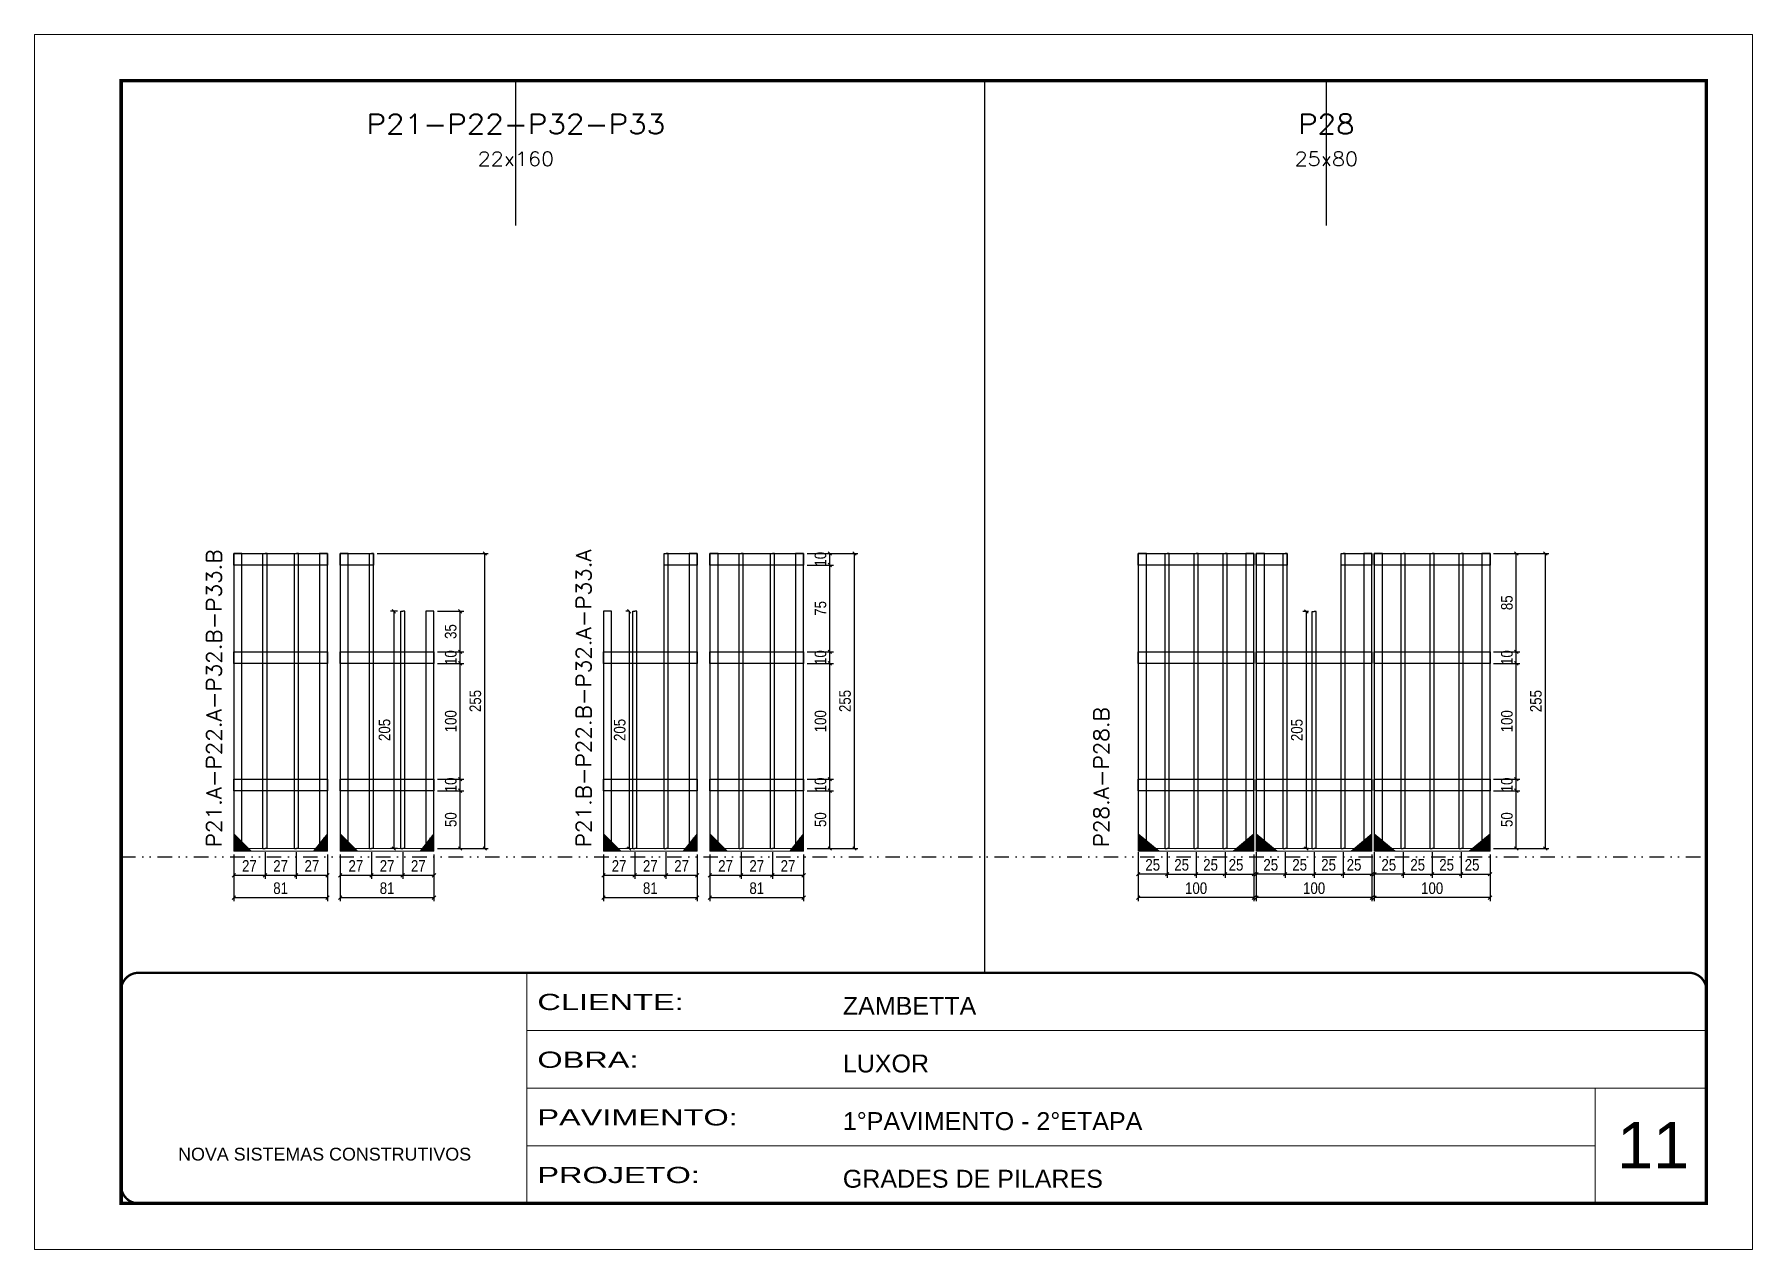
# Model space of a CAD drawing. Extents: x 14400 to 20667, y -21631 to 6985.
# Drawn here: x 17597 to 19082, y 3638 to 4688 of the extents above; entities that cross this region are included whole.
import ezdxf
from ezdxf.enums import TextEntityAlignment as Align

# ---------------------------------------------------------------- set-up
doc = ezdxf.new("R2010")
doc.units = 0
for name, pattern in [('CONTINUO', [0]), ('DASHED', [0.75, 0.5, -0.25]), ('DIVIDE2', [0.625, 0.25, -0.125, 0, -0.125, 0, -0.125]), ('HIDDEN', [0.375, 0.25, -0.125])]:
    doc.linetypes.add(name, pattern=pattern)
doc.layers.add('00 - FELIPE', color=6, linetype='Continuous', plot=False)
for name, color, linetype, lineweight in [('CARIMBO', 255, 'Continuous', 9), ('Folhas', 255, 'Continuous', 9), ('Madeira', 126, 'Continuous', 18), ('Sarr 2.2x7', 40, 'Continuous', 9), ('SARRAFO DE PRESSAO', 251, 'DASHED', 9), ('Texto Seção', 7, 'Continuous', 15)]:
    doc.layers.add(name, color=color, linetype=linetype, lineweight=lineweight)
for name, color, linetype in [('COTA', 241, 'Continuous'), ('Nível', 160, 'Continuous'), ('SARR_2.2x10', 60, 'Continuous'), ('SARR_3.5x7', 81, 'Continuous'), ('SARR_7x7', 40, 'Continuous'), ('Texto de Titulo', 7, 'Continuous'), ('Texto Qtd Sarr', 242, 'Continuous')]:
    doc.layers.add(name, color=color, linetype=linetype)
doc.styles.add('ARIAL', font='arial.ttf')
doc.styles.add('COTA TECNICA', font='techl___.ttf', dxfattribs={"height": 10})
doc.styles.add('REGUA-120', font='ROMANS.shx', dxfattribs={"height": 15})
doc.styles.add('ROMANS', font='romans.shx')
doc.styles.add('Tecnologia', font='')
doc.styles.get('Tecnologia').set_extended_font_data('Forgotten Futurist')
doc.dimstyles.new('PAINEL', dxfattribs={"dimtxt": 10, "dimasz": 3, "dimexe": 3, "dimexo": 3, "dimgap": 3, "dimtad": 1, "dimdec": 1, "dimzin": 12, "dimdsep": 46, "dimtxsty": 'COTA TECNICA', "dimblk1": 'OBLIQUE', "dimblk2": 'OBLIQUE', "dimsah": 1, "dimcen": 0.9, "dimclrd": 4, "dimclre": 4, "dimclrt": 240, "dimadec": 1, "dimazin": 3, "dimtfac": 1, "dimtdec": 1, "dimtmove": 0, "dimatfit": 3, "dimfxl": 1, "dimtolj": 1, "dimtzin": 12, "dimarcsym": 0})

msp = doc.modelspace()

# ---------------------------------------------------------------- texts
at = {"layer": 'CARIMBO', "style": 'ARIAL'}
msp.add_text('11', height=40, dxfattribs=at).set_placement((18964.83, 3707.72))
at = {"layer": 'Texto Seção', "style": 'REGUA-120', "width": 1.05}
for s, p in [('P21.A-P22.A-P32.B-P33.B', (17758.62, 3985.16)), ('P21.B-P22.B-P32.A-P33.A', (18078.12, 3985.16)), ('P28.A-P28.B', (18525.64, 3985.16))]:
    msp.add_text(s, height=13, rotation=90, dxfattribs=at).set_placement(p)

# ---------------------------------------------------------------- blocks, each defined once
blk = doc.blocks.new('9999999999')
at = {"color": 30, "linetype": 'CONTINUO'}
for p, q in [((98564.6, 34230.2), (98564.6, 34429.4)), ((98564.6, 34379.6), (99584, 34379.6)), ((98564.6, 34329.8), (99488, 34329.8)), ((99584, 34329.8), (99488, 34329.8)), ((99488, 34329.8), (99488, 34230.2)), ((98564.6, 34280), (99488, 34280))]:
    blk.add_line(p, q, dxfattribs=at)
at = {"color": 30, "linetype": 'CONTINUO', "const_width": 2}
blk.add_lwpolyline([(99584, 34230.2), (99584, 34414.4, 0.414214), (99569, 34429.4), (98229, 34429.4, 0.414214), (98214, 34414.4), (98214, 34245.2, 0.414214), (98229, 34230.2), (99584, 34230.2)], format="xyb", dxfattribs=at)
at = {"layer": 'Folhas'}
blk.add_lwpolyline([(98139, 34190.2), (99624, 34190.2), (99624, 35240.2), (98139, 35240.2)], close=True, dxfattribs=at)
at = {"layer": 'Folhas', "color": 30, "const_width": 3}
blk.add_lwpolyline([(98214, 34230.2), (99584, 34230.2), (99584, 35200.2), (98214, 35200.2)], close=True, dxfattribs=at)
at = {"color": 7, "linetype": 'Continuous', "ltscale": 5, "style": 'ARIAL'}
for s, height, p in [('ZAMBETTA', 15.48, (98837.7, 34393.1)), ('LUXOR', 15.48, (98837.7, 34343.3)), ('1°PAVIMENTO - 2°ETAPA', 15.483, (98837.7, 34293.5)), ('NOVA SISTEMAS CONSTRUTIVOS', 11.059, (98263.2, 34267.2)), ('GRADES DE PILARES', 15.483, (98837.7, 34243.7))]:
    blk.add_text(s, height=height, dxfattribs=at).set_placement(p)
at = {"layer": 'Folhas', "color": 7, "style": 'Tecnologia', "width": 1.5}
for s, p in [('CLIENTE:', (98573.7, 34397.2)), ('OBRA:', (98573.7, 34347.3)), ('PAVIMENTO:', (98573.7, 34297.5)), ('PROJETO:', (98573.7, 34247.7))]:
    blk.add_text(s, height=14, dxfattribs=at).set_placement(p)
blk = doc.blocks.new('_Oblique')
at = {"color": 0, "linetype": 'ByBlock', "lineweight": -2}
blk.add_line((-0.5, -0.5), (0.5, 0.5), dxfattribs=at)
blk = doc.blocks.new('*D854')
at = {"layer": 'COTA', "color": 4, "lineweight": -2, "transparency": 16777216}
for p, q in [((17888.3, 3981.1), (17888.3, 3958)), ((17861.3, 3978.9), (17861.3, 3958)), ((17861.3, 3961), (17888.3, 3961))]:
    blk.add_line(p, q, dxfattribs=at)
at = {"layer": 'Defpoints', "color": 0, "transparency": 16777216}
for p in [(17861.3, 3981.9), (17888.3, 3984.1), (17888.3, 3961)]:
    blk.add_point(p, dxfattribs=at)
at = {"layer": 'COTA', "color": 4, "lineweight": -2, "transparency": 16777216, "xscale": 3, "yscale": 3, "zscale": 3, "rotation": 180}
blk.add_blockref('_Oblique', (17861.3, 3961), dxfattribs=at)
at = {"layer": 'COTA', "color": 4, "lineweight": -2, "transparency": 16777216, "xscale": 3, "yscale": 3, "zscale": 3}
blk.add_blockref('_Oblique', (17888.3, 3961), dxfattribs=at)
at = {"layer": 'COTA', "color": 240, "transparency": 16777216, "insert": (17874.8, 3969.1), "char_height": 10, "attachment_point": 5, "style": 'COTA TECNICA'}
blk.add_mtext('\\A1;27', dxfattribs=at)
blk = doc.blocks.new('*D855')
at = {"layer": 'COTA', "color": 4, "lineweight": -2, "transparency": 16777216}
for p, q in [((17888.3, 3981.1), (17888.3, 3958)), ((17915.3, 3981.1), (17915.3, 3958)), ((17888.3, 3961), (17915.3, 3961))]:
    blk.add_line(p, q, dxfattribs=at)
at = {"layer": 'Defpoints', "color": 0, "transparency": 16777216}
for p in [(17888.3, 3984.1), (17915.3, 3984.1), (17915.3, 3961)]:
    blk.add_point(p, dxfattribs=at)
at = {"layer": 'COTA', "color": 4, "lineweight": -2, "transparency": 16777216, "xscale": 3, "yscale": 3, "zscale": 3, "rotation": 180}
blk.add_blockref('_Oblique', (17888.3, 3961), dxfattribs=at)
at = {"layer": 'COTA', "color": 4, "lineweight": -2, "transparency": 16777216, "xscale": 3, "yscale": 3, "zscale": 3}
blk.add_blockref('_Oblique', (17915.3, 3961), dxfattribs=at)
at = {"layer": 'COTA', "color": 240, "transparency": 16777216, "insert": (17901.8, 3969.1), "char_height": 10, "attachment_point": 5, "style": 'COTA TECNICA'}
blk.add_mtext('\\A1;27', dxfattribs=at)
blk = doc.blocks.new('*D856')
at = {"layer": 'COTA', "color": 4, "lineweight": -2, "transparency": 16777216}
for p, q in [((17915.3, 3981.1), (17915.3, 3958)), ((17942.3, 3978.9), (17942.3, 3958)), ((17915.3, 3961), (17942.3, 3961))]:
    blk.add_line(p, q, dxfattribs=at)
at = {"layer": 'Defpoints', "color": 0, "transparency": 16777216}
for p in [(17915.3, 3984.1), (17942.3, 3981.9), (17942.3, 3961)]:
    blk.add_point(p, dxfattribs=at)
at = {"layer": 'COTA', "color": 4, "lineweight": -2, "transparency": 16777216, "xscale": 3, "yscale": 3, "zscale": 3, "rotation": 180}
blk.add_blockref('_Oblique', (17915.3, 3961), dxfattribs=at)
at = {"layer": 'COTA', "color": 4, "lineweight": -2, "transparency": 16777216, "xscale": 3, "yscale": 3, "zscale": 3}
blk.add_blockref('_Oblique', (17942.3, 3961), dxfattribs=at)
at = {"layer": 'COTA', "color": 240, "transparency": 16777216, "insert": (17928.8, 3969.1), "char_height": 10, "attachment_point": 5, "style": 'COTA TECNICA'}
blk.add_mtext('\\A1;27', dxfattribs=at)
blk = doc.blocks.new('*D857')
at = {"layer": 'COTA', "color": 4, "lineweight": -2, "transparency": 16777216}
for p, q in [((17861.3, 3978.9), (17861.3, 3938.7)), ((17942.3, 3978.9), (17942.3, 3938.7)), ((17861.3, 3941.7), (17942.3, 3941.7))]:
    blk.add_line(p, q, dxfattribs=at)
at = {"layer": 'Defpoints', "color": 0, "transparency": 16777216}
for p in [(17861.3, 3981.9), (17942.3, 3981.9), (17942.3, 3941.7)]:
    blk.add_point(p, dxfattribs=at)
at = {"layer": 'COTA', "color": 4, "lineweight": -2, "transparency": 16777216, "xscale": 3, "yscale": 3, "zscale": 3, "rotation": 180}
blk.add_blockref('_Oblique', (17861.3, 3941.7), dxfattribs=at)
at = {"layer": 'COTA', "color": 4, "lineweight": -2, "transparency": 16777216, "xscale": 3, "yscale": 3, "zscale": 3}
blk.add_blockref('_Oblique', (17942.3, 3941.7), dxfattribs=at)
at = {"layer": 'COTA', "color": 240, "transparency": 16777216, "insert": (17901.8, 3949.8), "char_height": 10, "attachment_point": 5, "style": 'COTA TECNICA'}
blk.add_mtext('\\A1;81', dxfattribs=at)
blk = doc.blocks.new('*D858')
at = {"layer": 'COTA', "color": 4, "lineweight": -2, "transparency": 16777216}
for p, q in [((17945.3, 4034.1), (17968, 4034.1)), ((17965, 3984.1), (17965, 4034.1)), ((17945.3, 3984.1), (17968, 3984.1))]:
    blk.add_line(p, q, dxfattribs=at)
at = {"layer": 'Defpoints', "color": 0, "transparency": 16777216}
for p in [(17942.3, 4034.1), (17965, 4034.1), (17942.3, 3984.1)]:
    blk.add_point(p, dxfattribs=at)
at = {"layer": 'COTA', "color": 4, "lineweight": -2, "transparency": 16777216, "xscale": 3, "yscale": 3, "zscale": 3}
for p, rotation in [((17965, 4034.1), 90), ((17965, 3984.1), 270)]:
    blk.add_blockref('_Oblique', p, dxfattribs=dict(at, rotation=rotation))
at = {"layer": 'COTA', "color": 240, "transparency": 16777216, "insert": (17956.9, 4009.1), "char_height": 10, "attachment_point": 5, "rotation": 90, "style": 'COTA TECNICA'}
blk.add_mtext('\\A1;50', dxfattribs=at)
blk = doc.blocks.new('*D859')
at = {"layer": 'COTA', "color": 4, "lineweight": -2, "transparency": 16777216}
for p, q in [((17945.3, 4044.1), (17968, 4044.1)), ((17965, 4034.1), (17965, 4044.1)), ((17945.3, 4034.1), (17968, 4034.1))]:
    blk.add_line(p, q, dxfattribs=at)
at = {"layer": 'Defpoints', "color": 0, "transparency": 16777216}
for p in [(17942.3, 4044.1), (17965, 4044.1), (17942.3, 4034.1)]:
    blk.add_point(p, dxfattribs=at)
at = {"layer": 'COTA', "color": 4, "lineweight": -2, "transparency": 16777216, "xscale": 3, "yscale": 3, "zscale": 3}
for p, rotation in [((17965, 4044.1), 90), ((17965, 4034.1), 270)]:
    blk.add_blockref('_Oblique', p, dxfattribs=dict(at, rotation=rotation))
at = {"layer": 'COTA', "color": 240, "transparency": 16777216, "insert": (17956.9, 4039.1), "char_height": 10, "attachment_point": 5, "rotation": 90, "style": 'COTA TECNICA'}
blk.add_mtext('\\A1;10', dxfattribs=at)
blk = doc.blocks.new('*D860')
at = {"layer": 'COTA', "color": 4, "lineweight": -2, "transparency": 16777216}
for p, q in [((17945.3, 4144.1), (17968, 4144.1)), ((17965, 4044.1), (17965, 4144.1)), ((17945.3, 4044.1), (17968, 4044.1))]:
    blk.add_line(p, q, dxfattribs=at)
at = {"layer": 'Defpoints', "color": 0, "transparency": 16777216}
for p in [(17942.3, 4144.1), (17965, 4144.1), (17942.3, 4044.1)]:
    blk.add_point(p, dxfattribs=at)
at = {"layer": 'COTA', "color": 4, "lineweight": -2, "transparency": 16777216, "xscale": 3, "yscale": 3, "zscale": 3}
for p, rotation in [((17965, 4144.1), 90), ((17965, 4044.1), 270)]:
    blk.add_blockref('_Oblique', p, dxfattribs=dict(at, rotation=rotation))
at = {"layer": 'COTA', "color": 240, "transparency": 16777216, "insert": (17956.9, 4094.1), "char_height": 10, "attachment_point": 5, "rotation": 90, "style": 'COTA TECNICA'}
blk.add_mtext('\\A1;100', dxfattribs=at)
blk = doc.blocks.new('*D861')
at = {"layer": 'COTA', "color": 4, "lineweight": -2, "transparency": 16777216}
for p, q in [((17945.3, 4154.1), (17968, 4154.1)), ((17945.3, 4144.1), (17968, 4144.1)), ((17965, 4144.1), (17965, 4154.1))]:
    blk.add_line(p, q, dxfattribs=at)
at = {"layer": 'Defpoints', "color": 0, "transparency": 16777216}
for p in [(17942.3, 4154.1), (17942.3, 4144.1), (17965, 4154.1)]:
    blk.add_point(p, dxfattribs=at)
at = {"layer": 'COTA', "color": 4, "lineweight": -2, "transparency": 16777216, "xscale": 3, "yscale": 3, "zscale": 3}
for p, rotation in [((17965, 4154.1), 90), ((17965, 4144.1), 270)]:
    blk.add_blockref('_Oblique', p, dxfattribs=dict(at, rotation=rotation))
at = {"layer": 'COTA', "color": 240, "transparency": 16777216, "insert": (17956.9, 4149.1), "char_height": 10, "attachment_point": 5, "rotation": 90, "style": 'COTA TECNICA'}
blk.add_mtext('\\A1;10', dxfattribs=at)
blk = doc.blocks.new('*D862')
at = {"layer": 'COTA', "color": 4, "lineweight": -2, "transparency": 16777216}
for p, q in [((17796.3, 3981.1), (17796.3, 3958)), ((17769.3, 3978.9), (17769.3, 3958)), ((17769.3, 3961), (17796.3, 3961))]:
    blk.add_line(p, q, dxfattribs=at)
at = {"layer": 'Defpoints', "color": 0, "transparency": 16777216}
for p in [(17769.3, 3981.9), (17796.3, 3984.1), (17796.3, 3961)]:
    blk.add_point(p, dxfattribs=at)
at = {"layer": 'COTA', "color": 4, "lineweight": -2, "transparency": 16777216, "xscale": 3, "yscale": 3, "zscale": 3, "rotation": 180}
blk.add_blockref('_Oblique', (17769.3, 3961), dxfattribs=at)
at = {"layer": 'COTA', "color": 4, "lineweight": -2, "transparency": 16777216, "xscale": 3, "yscale": 3, "zscale": 3}
blk.add_blockref('_Oblique', (17796.3, 3961), dxfattribs=at)
at = {"layer": 'COTA', "color": 240, "transparency": 16777216, "insert": (17782.8, 3969.1), "char_height": 10, "attachment_point": 5, "style": 'COTA TECNICA'}
blk.add_mtext('\\A1;27', dxfattribs=at)
blk = doc.blocks.new('*D863')
at = {"layer": 'COTA', "color": 4, "lineweight": -2, "transparency": 16777216}
for p, q in [((17796.3, 3981.1), (17796.3, 3958)), ((17823.3, 3981.1), (17823.3, 3958)), ((17796.3, 3961), (17823.3, 3961))]:
    blk.add_line(p, q, dxfattribs=at)
at = {"layer": 'Defpoints', "color": 0, "transparency": 16777216}
for p in [(17796.3, 3984.1), (17823.3, 3984.1), (17823.3, 3961)]:
    blk.add_point(p, dxfattribs=at)
at = {"layer": 'COTA', "color": 4, "lineweight": -2, "transparency": 16777216, "xscale": 3, "yscale": 3, "zscale": 3, "rotation": 180}
blk.add_blockref('_Oblique', (17796.3, 3961), dxfattribs=at)
at = {"layer": 'COTA', "color": 4, "lineweight": -2, "transparency": 16777216, "xscale": 3, "yscale": 3, "zscale": 3}
blk.add_blockref('_Oblique', (17823.3, 3961), dxfattribs=at)
at = {"layer": 'COTA', "color": 240, "transparency": 16777216, "insert": (17809.8, 3969.1), "char_height": 10, "attachment_point": 5, "style": 'COTA TECNICA'}
blk.add_mtext('\\A1;27', dxfattribs=at)
blk = doc.blocks.new('*D864')
at = {"layer": 'COTA', "color": 4, "lineweight": -2, "transparency": 16777216}
for p, q in [((17823.3, 3981.1), (17823.3, 3958)), ((17850.3, 3978.9), (17850.3, 3958)), ((17823.3, 3961), (17850.3, 3961))]:
    blk.add_line(p, q, dxfattribs=at)
at = {"layer": 'Defpoints', "color": 0, "transparency": 16777216}
for p in [(17823.3, 3984.1), (17850.3, 3981.9), (17850.3, 3961)]:
    blk.add_point(p, dxfattribs=at)
at = {"layer": 'COTA', "color": 4, "lineweight": -2, "transparency": 16777216, "xscale": 3, "yscale": 3, "zscale": 3, "rotation": 180}
blk.add_blockref('_Oblique', (17823.3, 3961), dxfattribs=at)
at = {"layer": 'COTA', "color": 4, "lineweight": -2, "transparency": 16777216, "xscale": 3, "yscale": 3, "zscale": 3}
blk.add_blockref('_Oblique', (17850.3, 3961), dxfattribs=at)
at = {"layer": 'COTA', "color": 240, "transparency": 16777216, "insert": (17836.8, 3969.1), "char_height": 10, "attachment_point": 5, "style": 'COTA TECNICA'}
blk.add_mtext('\\A1;27', dxfattribs=at)
blk = doc.blocks.new('*D865')
at = {"layer": 'COTA', "color": 4, "lineweight": -2, "transparency": 16777216}
for p, q in [((17769.3, 3978.9), (17769.3, 3938.7)), ((17850.3, 3978.9), (17850.3, 3938.7)), ((17769.3, 3941.7), (17850.3, 3941.7))]:
    blk.add_line(p, q, dxfattribs=at)
at = {"layer": 'Defpoints', "color": 0, "transparency": 16777216}
for p in [(17769.3, 3981.9), (17850.3, 3981.9), (17850.3, 3941.7)]:
    blk.add_point(p, dxfattribs=at)
at = {"layer": 'COTA', "color": 4, "lineweight": -2, "transparency": 16777216, "xscale": 3, "yscale": 3, "zscale": 3, "rotation": 180}
blk.add_blockref('_Oblique', (17769.3, 3941.7), dxfattribs=at)
at = {"layer": 'COTA', "color": 4, "lineweight": -2, "transparency": 16777216, "xscale": 3, "yscale": 3, "zscale": 3}
blk.add_blockref('_Oblique', (17850.3, 3941.7), dxfattribs=at)
at = {"layer": 'COTA', "color": 240, "transparency": 16777216, "insert": (17809.8, 3949.8), "char_height": 10, "attachment_point": 5, "style": 'COTA TECNICA'}
blk.add_mtext('\\A1;81', dxfattribs=at)
blk = doc.blocks.new('*D866')
at = {"layer": 'COTA', "color": 4, "lineweight": -2, "transparency": 16777216}
for p, q in [((17893.1, 4239.1), (17989.2, 4239.1)), ((17986.2, 3984.1), (17986.2, 4239.1)), ((17945.3, 3984.1), (17989.2, 3984.1))]:
    blk.add_line(p, q, dxfattribs=at)
at = {"layer": 'Defpoints', "color": 0, "transparency": 16777216}
for p in [(17890.1, 4239.1), (17986.2, 4239.1), (17942.3, 3984.1)]:
    blk.add_point(p, dxfattribs=at)
at = {"layer": 'COTA', "color": 4, "lineweight": -2, "transparency": 16777216, "xscale": 3, "yscale": 3, "zscale": 3}
for p, rotation in [((17986.2, 4239.1), 90), ((17986.2, 3984.1), 270)]:
    blk.add_blockref('_Oblique', p, dxfattribs=dict(at, rotation=rotation))
at = {"layer": 'COTA', "color": 240, "transparency": 16777216, "insert": (17978.1, 4111.6), "char_height": 10, "attachment_point": 5, "rotation": 90, "style": 'COTA TECNICA'}
blk.add_mtext('\\A1;255', dxfattribs=at)
blk = doc.blocks.new('*D867')
at = {"layer": 'COTA', "color": 4, "lineweight": -2, "transparency": 16777216}
for p, q in [((17945.3, 4189.1), (17968, 4189.1)), ((17965, 4154.1), (17965, 4189.1)), ((17945.3, 4154.1), (17968, 4154.1))]:
    blk.add_line(p, q, dxfattribs=at)
at = {"layer": 'Defpoints', "color": 0, "transparency": 16777216}
for p in [(17942.3, 4189.1), (17965, 4189.1), (17942.3, 4154.1)]:
    blk.add_point(p, dxfattribs=at)
at = {"layer": 'COTA', "color": 4, "lineweight": -2, "transparency": 16777216, "xscale": 3, "yscale": 3, "zscale": 3}
for p, rotation in [((17965, 4189.1), 90), ((17965, 4154.1), 270)]:
    blk.add_blockref('_Oblique', p, dxfattribs=dict(at, rotation=rotation))
at = {"layer": 'COTA', "color": 240, "transparency": 16777216, "insert": (17956.8, 4171.6), "char_height": 10, "attachment_point": 5, "rotation": 90, "style": 'COTA TECNICA'}
blk.add_mtext('\\A1;35', dxfattribs=at)
blk = doc.blocks.new('*D868')
at = {"layer": 'COTA', "color": 4, "lineweight": -2, "transparency": 16777216}
for p, q in [((17910.7, 4189.1), (17904.7, 4189.1)), ((17907.7, 4189.1), (17907.7, 3984.1)), ((17910.7, 3984.1), (17904.7, 3984.1))]:
    blk.add_line(p, q, dxfattribs=at)
at = {"layer": 'Defpoints', "color": 0, "transparency": 16777216}
for p in [(17913.7, 4189.1), (17907.7, 3984.1), (17913.7, 3984.1)]:
    blk.add_point(p, dxfattribs=at)
at = {"layer": 'COTA', "color": 4, "lineweight": -2, "transparency": 16777216, "xscale": 3, "yscale": 3, "zscale": 3}
for p, rotation in [((17907.7, 4189.1), 90), ((17907.7, 3984.1), 270)]:
    blk.add_blockref('_Oblique', p, dxfattribs=dict(at, rotation=rotation))
at = {"layer": 'COTA', "color": 240, "transparency": 16777216, "insert": (17899.6, 4086.6), "char_height": 10, "attachment_point": 5, "rotation": 90, "style": 'COTA TECNICA'}
blk.add_mtext('\\A1;205', dxfattribs=at)
blk = doc.blocks.new('*D869')
at = {"layer": 'COTA', "color": 4, "lineweight": -2, "transparency": 16777216}
for p, q in [((18207.8, 3981.1), (18207.8, 3958)), ((18180.8, 3978.9), (18180.8, 3958)), ((18180.8, 3961), (18207.8, 3961))]:
    blk.add_line(p, q, dxfattribs=at)
at = {"layer": 'Defpoints', "color": 0, "transparency": 16777216}
for p in [(18180.8, 3981.9), (18207.8, 3984.1), (18207.8, 3961)]:
    blk.add_point(p, dxfattribs=at)
at = {"layer": 'COTA', "color": 4, "lineweight": -2, "transparency": 16777216, "xscale": 3, "yscale": 3, "zscale": 3, "rotation": 180}
blk.add_blockref('_Oblique', (18180.8, 3961), dxfattribs=at)
at = {"layer": 'COTA', "color": 4, "lineweight": -2, "transparency": 16777216, "xscale": 3, "yscale": 3, "zscale": 3}
blk.add_blockref('_Oblique', (18207.8, 3961), dxfattribs=at)
at = {"layer": 'COTA', "color": 240, "transparency": 16777216, "insert": (18194.3, 3969.1), "char_height": 10, "attachment_point": 5, "style": 'COTA TECNICA'}
blk.add_mtext('\\A1;27', dxfattribs=at)
blk = doc.blocks.new('*D870')
at = {"layer": 'COTA', "color": 4, "lineweight": -2, "transparency": 16777216}
for p, q in [((18207.8, 3981.1), (18207.8, 3958)), ((18234.8, 3981.1), (18234.8, 3958)), ((18207.8, 3961), (18234.8, 3961))]:
    blk.add_line(p, q, dxfattribs=at)
at = {"layer": 'Defpoints', "color": 0, "transparency": 16777216}
for p in [(18207.8, 3984.1), (18234.8, 3984.1), (18234.8, 3961)]:
    blk.add_point(p, dxfattribs=at)
at = {"layer": 'COTA', "color": 4, "lineweight": -2, "transparency": 16777216, "xscale": 3, "yscale": 3, "zscale": 3, "rotation": 180}
blk.add_blockref('_Oblique', (18207.8, 3961), dxfattribs=at)
at = {"layer": 'COTA', "color": 4, "lineweight": -2, "transparency": 16777216, "xscale": 3, "yscale": 3, "zscale": 3}
blk.add_blockref('_Oblique', (18234.8, 3961), dxfattribs=at)
at = {"layer": 'COTA', "color": 240, "transparency": 16777216, "insert": (18221.3, 3969.1), "char_height": 10, "attachment_point": 5, "style": 'COTA TECNICA'}
blk.add_mtext('\\A1;27', dxfattribs=at)
blk = doc.blocks.new('*D871')
at = {"layer": 'COTA', "color": 4, "lineweight": -2, "transparency": 16777216}
for p, q in [((18234.8, 3981.1), (18234.8, 3958)), ((18261.8, 3978.9), (18261.8, 3958)), ((18234.8, 3961), (18261.8, 3961))]:
    blk.add_line(p, q, dxfattribs=at)
at = {"layer": 'Defpoints', "color": 0, "transparency": 16777216}
for p in [(18234.8, 3984.1), (18261.8, 3981.9), (18261.8, 3961)]:
    blk.add_point(p, dxfattribs=at)
at = {"layer": 'COTA', "color": 4, "lineweight": -2, "transparency": 16777216, "xscale": 3, "yscale": 3, "zscale": 3, "rotation": 180}
blk.add_blockref('_Oblique', (18234.8, 3961), dxfattribs=at)
at = {"layer": 'COTA', "color": 4, "lineweight": -2, "transparency": 16777216, "xscale": 3, "yscale": 3, "zscale": 3}
blk.add_blockref('_Oblique', (18261.8, 3961), dxfattribs=at)
at = {"layer": 'COTA', "color": 240, "transparency": 16777216, "insert": (18248.3, 3969.1), "char_height": 10, "attachment_point": 5, "style": 'COTA TECNICA'}
blk.add_mtext('\\A1;27', dxfattribs=at)
blk = doc.blocks.new('*D872')
at = {"layer": 'COTA', "color": 4, "lineweight": -2, "transparency": 16777216}
for p, q in [((18180.8, 3978.9), (18180.8, 3938.7)), ((18261.8, 3978.9), (18261.8, 3938.7)), ((18180.8, 3941.7), (18261.8, 3941.7))]:
    blk.add_line(p, q, dxfattribs=at)
at = {"layer": 'Defpoints', "color": 0, "transparency": 16777216}
for p in [(18180.8, 3981.9), (18261.8, 3981.9), (18261.8, 3941.7)]:
    blk.add_point(p, dxfattribs=at)
at = {"layer": 'COTA', "color": 4, "lineweight": -2, "transparency": 16777216, "xscale": 3, "yscale": 3, "zscale": 3, "rotation": 180}
blk.add_blockref('_Oblique', (18180.8, 3941.7), dxfattribs=at)
at = {"layer": 'COTA', "color": 4, "lineweight": -2, "transparency": 16777216, "xscale": 3, "yscale": 3, "zscale": 3}
blk.add_blockref('_Oblique', (18261.8, 3941.7), dxfattribs=at)
at = {"layer": 'COTA', "color": 240, "transparency": 16777216, "insert": (18221.3, 3949.8), "char_height": 10, "attachment_point": 5, "style": 'COTA TECNICA'}
blk.add_mtext('\\A1;81', dxfattribs=at)
blk = doc.blocks.new('*D873')
at = {"layer": 'COTA', "color": 4, "lineweight": -2, "transparency": 16777216}
for p, q in [((18264.8, 4034.1), (18287.5, 4034.1)), ((18284.5, 3984.1), (18284.5, 4034.1)), ((18264.8, 3984.1), (18287.5, 3984.1))]:
    blk.add_line(p, q, dxfattribs=at)
at = {"layer": 'Defpoints', "color": 0, "transparency": 16777216}
for p in [(18261.8, 4034.1), (18284.5, 4034.1), (18261.8, 3984.1)]:
    blk.add_point(p, dxfattribs=at)
at = {"layer": 'COTA', "color": 4, "lineweight": -2, "transparency": 16777216, "xscale": 3, "yscale": 3, "zscale": 3}
for p, rotation in [((18284.5, 4034.1), 90), ((18284.5, 3984.1), 270)]:
    blk.add_blockref('_Oblique', p, dxfattribs=dict(at, rotation=rotation))
at = {"layer": 'COTA', "color": 240, "transparency": 16777216, "insert": (18276.4, 4009.1), "char_height": 10, "attachment_point": 5, "rotation": 90, "style": 'COTA TECNICA'}
blk.add_mtext('\\A1;50', dxfattribs=at)
blk = doc.blocks.new('*D874')
at = {"layer": 'COTA', "color": 4, "lineweight": -2, "transparency": 16777216}
for p, q in [((18264.8, 4044.1), (18287.5, 4044.1)), ((18284.5, 4034.1), (18284.5, 4044.1)), ((18264.8, 4034.1), (18287.5, 4034.1))]:
    blk.add_line(p, q, dxfattribs=at)
at = {"layer": 'Defpoints', "color": 0, "transparency": 16777216}
for p in [(18261.8, 4044.1), (18284.5, 4044.1), (18261.8, 4034.1)]:
    blk.add_point(p, dxfattribs=at)
at = {"layer": 'COTA', "color": 4, "lineweight": -2, "transparency": 16777216, "xscale": 3, "yscale": 3, "zscale": 3}
for p, rotation in [((18284.5, 4044.1), 90), ((18284.5, 4034.1), 270)]:
    blk.add_blockref('_Oblique', p, dxfattribs=dict(at, rotation=rotation))
at = {"layer": 'COTA', "color": 240, "transparency": 16777216, "insert": (18276.4, 4039.1), "char_height": 10, "attachment_point": 5, "rotation": 90, "style": 'COTA TECNICA'}
blk.add_mtext('\\A1;10', dxfattribs=at)
blk = doc.blocks.new('*D875')
at = {"layer": 'COTA', "color": 4, "lineweight": -2, "transparency": 16777216}
for p, q in [((18264.8, 4144.1), (18287.5, 4144.1)), ((18284.5, 4044.1), (18284.5, 4144.1)), ((18264.8, 4044.1), (18287.5, 4044.1))]:
    blk.add_line(p, q, dxfattribs=at)
at = {"layer": 'Defpoints', "color": 0, "transparency": 16777216}
for p in [(18261.8, 4144.1), (18284.5, 4144.1), (18261.8, 4044.1)]:
    blk.add_point(p, dxfattribs=at)
at = {"layer": 'COTA', "color": 4, "lineweight": -2, "transparency": 16777216, "xscale": 3, "yscale": 3, "zscale": 3}
for p, rotation in [((18284.5, 4144.1), 90), ((18284.5, 4044.1), 270)]:
    blk.add_blockref('_Oblique', p, dxfattribs=dict(at, rotation=rotation))
at = {"layer": 'COTA', "color": 240, "transparency": 16777216, "insert": (18276.4, 4094.1), "char_height": 10, "attachment_point": 5, "rotation": 90, "style": 'COTA TECNICA'}
blk.add_mtext('\\A1;100', dxfattribs=at)
blk = doc.blocks.new('*D876')
at = {"layer": 'COTA', "color": 4, "lineweight": -2, "transparency": 16777216}
for p, q in [((18264.8, 4154.1), (18287.5, 4154.1)), ((18264.8, 4144.1), (18287.5, 4144.1)), ((18284.5, 4144.1), (18284.5, 4154.1))]:
    blk.add_line(p, q, dxfattribs=at)
at = {"layer": 'Defpoints', "color": 0, "transparency": 16777216}
for p in [(18261.8, 4154.1), (18261.8, 4144.1), (18284.5, 4154.1)]:
    blk.add_point(p, dxfattribs=at)
at = {"layer": 'COTA', "color": 4, "lineweight": -2, "transparency": 16777216, "xscale": 3, "yscale": 3, "zscale": 3}
for p, rotation in [((18284.5, 4154.1), 90), ((18284.5, 4144.1), 270)]:
    blk.add_blockref('_Oblique', p, dxfattribs=dict(at, rotation=rotation))
at = {"layer": 'COTA', "color": 240, "transparency": 16777216, "insert": (18276.4, 4149.1), "char_height": 10, "attachment_point": 5, "rotation": 90, "style": 'COTA TECNICA'}
blk.add_mtext('\\A1;10', dxfattribs=at)
blk = doc.blocks.new('*D877')
at = {"layer": 'COTA', "color": 4, "lineweight": -2, "transparency": 16777216}
for p, q in [((18115.8, 3981.1), (18115.8, 3958)), ((18088.8, 3978.9), (18088.8, 3958)), ((18088.8, 3961), (18115.8, 3961))]:
    blk.add_line(p, q, dxfattribs=at)
at = {"layer": 'Defpoints', "color": 0, "transparency": 16777216}
for p in [(18088.8, 3981.9), (18115.8, 3984.1), (18115.8, 3961)]:
    blk.add_point(p, dxfattribs=at)
at = {"layer": 'COTA', "color": 4, "lineweight": -2, "transparency": 16777216, "xscale": 3, "yscale": 3, "zscale": 3, "rotation": 180}
blk.add_blockref('_Oblique', (18088.8, 3961), dxfattribs=at)
at = {"layer": 'COTA', "color": 4, "lineweight": -2, "transparency": 16777216, "xscale": 3, "yscale": 3, "zscale": 3}
blk.add_blockref('_Oblique', (18115.8, 3961), dxfattribs=at)
at = {"layer": 'COTA', "color": 240, "transparency": 16777216, "insert": (18102.3, 3969.1), "char_height": 10, "attachment_point": 5, "style": 'COTA TECNICA'}
blk.add_mtext('\\A1;27', dxfattribs=at)
blk = doc.blocks.new('*D878')
at = {"layer": 'COTA', "color": 4, "lineweight": -2, "transparency": 16777216}
for p, q in [((18115.8, 3981.1), (18115.8, 3958)), ((18142.8, 3981.1), (18142.8, 3958)), ((18115.8, 3961), (18142.8, 3961))]:
    blk.add_line(p, q, dxfattribs=at)
at = {"layer": 'Defpoints', "color": 0, "transparency": 16777216}
for p in [(18115.8, 3984.1), (18142.8, 3984.1), (18142.8, 3961)]:
    blk.add_point(p, dxfattribs=at)
at = {"layer": 'COTA', "color": 4, "lineweight": -2, "transparency": 16777216, "xscale": 3, "yscale": 3, "zscale": 3, "rotation": 180}
blk.add_blockref('_Oblique', (18115.8, 3961), dxfattribs=at)
at = {"layer": 'COTA', "color": 4, "lineweight": -2, "transparency": 16777216, "xscale": 3, "yscale": 3, "zscale": 3}
blk.add_blockref('_Oblique', (18142.8, 3961), dxfattribs=at)
at = {"layer": 'COTA', "color": 240, "transparency": 16777216, "insert": (18129.3, 3969.1), "char_height": 10, "attachment_point": 5, "style": 'COTA TECNICA'}
blk.add_mtext('\\A1;27', dxfattribs=at)
blk = doc.blocks.new('*D879')
at = {"layer": 'COTA', "color": 4, "lineweight": -2, "transparency": 16777216}
for p, q in [((18142.8, 3981.1), (18142.8, 3958)), ((18169.8, 3978.9), (18169.8, 3958)), ((18142.8, 3961), (18169.8, 3961))]:
    blk.add_line(p, q, dxfattribs=at)
at = {"layer": 'Defpoints', "color": 0, "transparency": 16777216}
for p in [(18142.8, 3984.1), (18169.8, 3981.9), (18169.8, 3961)]:
    blk.add_point(p, dxfattribs=at)
at = {"layer": 'COTA', "color": 4, "lineweight": -2, "transparency": 16777216, "xscale": 3, "yscale": 3, "zscale": 3, "rotation": 180}
blk.add_blockref('_Oblique', (18142.8, 3961), dxfattribs=at)
at = {"layer": 'COTA', "color": 4, "lineweight": -2, "transparency": 16777216, "xscale": 3, "yscale": 3, "zscale": 3}
blk.add_blockref('_Oblique', (18169.8, 3961), dxfattribs=at)
at = {"layer": 'COTA', "color": 240, "transparency": 16777216, "insert": (18156.3, 3969.1), "char_height": 10, "attachment_point": 5, "style": 'COTA TECNICA'}
blk.add_mtext('\\A1;27', dxfattribs=at)
blk = doc.blocks.new('*D880')
at = {"layer": 'COTA', "color": 4, "lineweight": -2, "transparency": 16777216}
for p, q in [((18088.8, 3978.9), (18088.8, 3938.7)), ((18169.8, 3978.9), (18169.8, 3938.7)), ((18088.8, 3941.7), (18169.8, 3941.7))]:
    blk.add_line(p, q, dxfattribs=at)
at = {"layer": 'Defpoints', "color": 0, "transparency": 16777216}
for p in [(18088.8, 3981.9), (18169.8, 3981.9), (18169.8, 3941.7)]:
    blk.add_point(p, dxfattribs=at)
at = {"layer": 'COTA', "color": 4, "lineweight": -2, "transparency": 16777216, "xscale": 3, "yscale": 3, "zscale": 3, "rotation": 180}
blk.add_blockref('_Oblique', (18088.8, 3941.7), dxfattribs=at)
at = {"layer": 'COTA', "color": 4, "lineweight": -2, "transparency": 16777216, "xscale": 3, "yscale": 3, "zscale": 3}
blk.add_blockref('_Oblique', (18169.8, 3941.7), dxfattribs=at)
at = {"layer": 'COTA', "color": 240, "transparency": 16777216, "insert": (18129.3, 3949.8), "char_height": 10, "attachment_point": 5, "style": 'COTA TECNICA'}
blk.add_mtext('\\A1;81', dxfattribs=at)
blk = doc.blocks.new('*D881')
at = {"layer": 'COTA', "color": 4, "lineweight": -2, "transparency": 16777216}
for p, q in [((18264.8, 4239.1), (18308.7, 4239.1)), ((18305.7, 3984.1), (18305.7, 4239.1)), ((18264.8, 3984.1), (18308.7, 3984.1))]:
    blk.add_line(p, q, dxfattribs=at)
at = {"layer": 'Defpoints', "color": 0, "transparency": 16777216}
for p in [(18261.8, 4239.1), (18305.7, 4239.1), (18261.8, 3984.1)]:
    blk.add_point(p, dxfattribs=at)
at = {"layer": 'COTA', "color": 4, "lineweight": -2, "transparency": 16777216, "xscale": 3, "yscale": 3, "zscale": 3}
for p, rotation in [((18305.7, 4239.1), 90), ((18305.7, 3984.1), 270)]:
    blk.add_blockref('_Oblique', p, dxfattribs=dict(at, rotation=rotation))
at = {"layer": 'COTA', "color": 240, "transparency": 16777216, "insert": (18297.6, 4111.6), "char_height": 10, "attachment_point": 5, "rotation": 90, "style": 'COTA TECNICA'}
blk.add_mtext('\\A1;255', dxfattribs=at)
blk = doc.blocks.new('*D882')
at = {"layer": 'COTA', "color": 4, "lineweight": -2, "transparency": 16777216}
for p, q in [((18264.8, 4239.1), (18287.5, 4239.1)), ((18284.5, 4229.1), (18284.5, 4239.1)), ((18264.8, 4229.1), (18287.5, 4229.1))]:
    blk.add_line(p, q, dxfattribs=at)
at = {"layer": 'Defpoints', "color": 0, "transparency": 16777216}
for p in [(18261.8, 4239.1), (18284.5, 4239.1), (18261.8, 4229.1)]:
    blk.add_point(p, dxfattribs=at)
at = {"layer": 'COTA', "color": 4, "lineweight": -2, "transparency": 16777216, "xscale": 3, "yscale": 3, "zscale": 3}
for p, rotation in [((18284.5, 4239.1), 90), ((18284.5, 4229.1), 270)]:
    blk.add_blockref('_Oblique', p, dxfattribs=dict(at, rotation=rotation))
at = {"layer": 'COTA', "color": 240, "transparency": 16777216, "insert": (18276.4, 4234.1), "char_height": 10, "attachment_point": 5, "rotation": 90, "style": 'COTA TECNICA'}
blk.add_mtext('\\A1;10', dxfattribs=at)
blk = doc.blocks.new('*D884')
at = {"layer": 'COTA', "color": 4, "lineweight": -2, "transparency": 16777216}
for p, q in [((18264.8, 4229.1), (18287.5, 4229.1)), ((18284.5, 4154.1), (18284.5, 4229.1)), ((18264.8, 4154.1), (18287.5, 4154.1))]:
    blk.add_line(p, q, dxfattribs=at)
at = {"layer": 'Defpoints', "color": 0, "transparency": 16777216}
for p in [(18261.8, 4229.1), (18284.5, 4229.1), (18261.8, 4154.1)]:
    blk.add_point(p, dxfattribs=at)
at = {"layer": 'COTA', "color": 4, "lineweight": -2, "transparency": 16777216, "xscale": 3, "yscale": 3, "zscale": 3}
for p, rotation in [((18284.5, 4229.1), 90), ((18284.5, 4154.1), 270)]:
    blk.add_blockref('_Oblique', p, dxfattribs=dict(at, rotation=rotation))
at = {"layer": 'COTA', "color": 240, "transparency": 16777216, "insert": (18276.4, 4191.6), "char_height": 10, "attachment_point": 5, "rotation": 90, "style": 'COTA TECNICA'}
blk.add_mtext('\\A1;75', dxfattribs=at)
blk = doc.blocks.new('*D883')
at = {"layer": 'COTA', "color": 4, "lineweight": -2, "transparency": 16777216}
for p, q in [((18111.1, 4189.1), (18108, 4189.1)), ((18111, 4189.1), (18111, 3984.1)), ((18111.1, 3984.1), (18108, 3984.1))]:
    blk.add_line(p, q, dxfattribs=at)
at = {"layer": 'Defpoints', "color": 0, "transparency": 16777216}
for p in [(18114.1, 4189.1), (18111, 3984.1), (18114.1, 3984.1)]:
    blk.add_point(p, dxfattribs=at)
at = {"layer": 'COTA', "color": 4, "lineweight": -2, "transparency": 16777216, "xscale": 3, "yscale": 3, "zscale": 3}
for p, rotation in [((18111, 4189.1), 90), ((18111, 3984.1), 270)]:
    blk.add_blockref('_Oblique', p, dxfattribs=dict(at, rotation=rotation))
at = {"layer": 'COTA', "color": 240, "transparency": 16777216, "insert": (18102.9, 4086.6), "char_height": 10, "attachment_point": 5, "rotation": 90, "style": 'COTA TECNICA'}
blk.add_mtext('\\A1;205', dxfattribs=at)
blk = doc.blocks.new('titulo1')
at = {"layer": 'Defpoints', "color": 252, "linetype": 'HIDDEN', "ltscale": 2}
blk.add_line((0, 0), (0, 125), dxfattribs=at)
at = {"layer": 'Defpoints', "style": 'ROMANS', "oblique": 15}
blk.add_attdef('FOLHA', text='', height=10, dxfattribs=at).set_placement((0, 15.6), align=Align.MIDDLE_CENTER)
at = {"layer": 'Texto Qtd Sarr', "color": 3, "style": 'ROMANS', "oblique": 15}
for tag, height, p in [('TITULO', 17, (0, 71.4)), ('SEÇÃO', 12, (0, 41.5))]:
    blk.add_attdef(tag, text='', height=height, dxfattribs=at).set_placement(p, align=Align.MIDDLE_CENTER)
blk = doc.blocks.new('*D885')
at = {"layer": 'COTA', "color": 4, "lineweight": -2, "transparency": 16777216}
for p, q in [((18551, 3965.9), (18551, 3938.7)), ((18651, 3965.9), (18651, 3938.7)), ((18651, 3941.7), (18551, 3941.7))]:
    blk.add_line(p, q, dxfattribs=at)
at = {"layer": 'Defpoints', "color": 0, "transparency": 16777216}
for p in [(18551, 3968.9), (18651, 3968.9), (18551, 3941.7)]:
    blk.add_point(p, dxfattribs=at)
at = {"layer": 'COTA', "color": 4, "lineweight": -2, "transparency": 16777216, "xscale": 3, "yscale": 3, "zscale": 3, "rotation": 180}
blk.add_blockref('_Oblique', (18551, 3941.7), dxfattribs=at)
at = {"layer": 'COTA', "color": 4, "lineweight": -2, "transparency": 16777216, "xscale": 3, "yscale": 3, "zscale": 3}
blk.add_blockref('_Oblique', (18651, 3941.7), dxfattribs=at)
at = {"layer": 'COTA', "color": 240, "transparency": 16777216, "insert": (18601, 3949.8), "char_height": 10, "attachment_point": 5, "style": 'COTA TECNICA'}
blk.add_mtext('\\A1;100', dxfattribs=at)
blk = doc.blocks.new('*D886')
at = {"layer": 'COTA', "color": 4, "lineweight": -2, "transparency": 16777216}
for p, q in [((18551, 3981.1), (18551, 3958.9)), ((18576, 3981.1), (18576, 3958.9)), ((18576, 3961.9), (18551, 3961.9))]:
    blk.add_line(p, q, dxfattribs=at)
at = {"layer": 'Defpoints', "color": 0, "transparency": 16777216}
for p in [(18551, 3984.1), (18576, 3984.1), (18551, 3961.9)]:
    blk.add_point(p, dxfattribs=at)
at = {"layer": 'COTA', "color": 4, "lineweight": -2, "transparency": 16777216, "xscale": 3, "yscale": 3, "zscale": 3, "rotation": 180}
blk.add_blockref('_Oblique', (18551, 3961.9), dxfattribs=at)
at = {"layer": 'COTA', "color": 4, "lineweight": -2, "transparency": 16777216, "xscale": 3, "yscale": 3, "zscale": 3}
blk.add_blockref('_Oblique', (18576, 3961.9), dxfattribs=at)
at = {"layer": 'COTA', "color": 240, "transparency": 16777216, "insert": (18563.5, 3970), "char_height": 10, "attachment_point": 5, "style": 'COTA TECNICA'}
blk.add_mtext('\\A1;25', dxfattribs=at)
blk = doc.blocks.new('*D887')
at = {"layer": 'COTA', "color": 4, "lineweight": -2, "transparency": 16777216}
for p, q in [((18626, 3981.1), (18626, 3958.9)), ((18651, 3978.9), (18651, 3958.9)), ((18626, 3961.9), (18651, 3961.9))]:
    blk.add_line(p, q, dxfattribs=at)
at = {"layer": 'Defpoints', "color": 0, "transparency": 16777216}
for p in [(18626, 3984.1), (18651, 3981.9), (18651, 3961.9)]:
    blk.add_point(p, dxfattribs=at)
at = {"layer": 'COTA', "color": 4, "lineweight": -2, "transparency": 16777216, "xscale": 3, "yscale": 3, "zscale": 3, "rotation": 180}
blk.add_blockref('_Oblique', (18626, 3961.9), dxfattribs=at)
at = {"layer": 'COTA', "color": 4, "lineweight": -2, "transparency": 16777216, "xscale": 3, "yscale": 3, "zscale": 3}
blk.add_blockref('_Oblique', (18651, 3961.9), dxfattribs=at)
at = {"layer": 'COTA', "color": 240, "transparency": 16777216, "insert": (18635.5, 3970), "char_height": 10, "attachment_point": 5, "style": 'COTA TECNICA'}
blk.add_mtext('\\A1;25', dxfattribs=at)
blk = doc.blocks.new('*D888')
at = {"layer": 'COTA', "color": 4, "lineweight": -2, "transparency": 16777216}
for p, q in [((18576, 3981.1), (18576, 3958.9)), ((18601, 3981.1), (18601, 3958.9)), ((18576, 3961.9), (18601, 3961.9))]:
    blk.add_line(p, q, dxfattribs=at)
at = {"layer": 'Defpoints', "color": 0, "transparency": 16777216}
for p in [(18576, 3984.1), (18601, 3984.1), (18601, 3961.9)]:
    blk.add_point(p, dxfattribs=at)
at = {"layer": 'COTA', "color": 4, "lineweight": -2, "transparency": 16777216, "xscale": 3, "yscale": 3, "zscale": 3, "rotation": 180}
blk.add_blockref('_Oblique', (18576, 3961.9), dxfattribs=at)
at = {"layer": 'COTA', "color": 4, "lineweight": -2, "transparency": 16777216, "xscale": 3, "yscale": 3, "zscale": 3}
blk.add_blockref('_Oblique', (18601, 3961.9), dxfattribs=at)
at = {"layer": 'COTA', "color": 240, "transparency": 16777216, "insert": (18588.5, 3970), "char_height": 10, "attachment_point": 5, "style": 'COTA TECNICA'}
blk.add_mtext('\\A1;25', dxfattribs=at)
blk = doc.blocks.new('*D889')
at = {"layer": 'COTA', "color": 4, "lineweight": -2, "transparency": 16777216}
for p, q in [((18601, 3981.1), (18601, 3958.9)), ((18626, 3981.1), (18626, 3958.9)), ((18601, 3961.9), (18626, 3961.9))]:
    blk.add_line(p, q, dxfattribs=at)
at = {"layer": 'Defpoints', "color": 0, "transparency": 16777216}
for p in [(18601, 3984.1), (18626, 3984.1), (18626, 3961.9)]:
    blk.add_point(p, dxfattribs=at)
at = {"layer": 'COTA', "color": 4, "lineweight": -2, "transparency": 16777216, "xscale": 3, "yscale": 3, "zscale": 3, "rotation": 180}
blk.add_blockref('_Oblique', (18601, 3961.9), dxfattribs=at)
at = {"layer": 'COTA', "color": 4, "lineweight": -2, "transparency": 16777216, "xscale": 3, "yscale": 3, "zscale": 3}
blk.add_blockref('_Oblique', (18626, 3961.9), dxfattribs=at)
at = {"layer": 'COTA', "color": 240, "transparency": 16777216, "insert": (18613.5, 3970), "char_height": 10, "attachment_point": 5, "style": 'COTA TECNICA'}
blk.add_mtext('\\A1;25', dxfattribs=at)
blk = doc.blocks.new('*D890')
at = {"layer": 'COTA', "color": 4, "lineweight": -2, "transparency": 16777216}
for p, q in [((18653, 3965.9), (18653, 3938.7)), ((18753, 3965.9), (18753, 3938.7)), ((18753, 3941.7), (18653, 3941.7))]:
    blk.add_line(p, q, dxfattribs=at)
at = {"layer": 'Defpoints', "color": 0, "transparency": 16777216}
for p in [(18653, 3968.9), (18753, 3968.9), (18653, 3941.7)]:
    blk.add_point(p, dxfattribs=at)
at = {"layer": 'COTA', "color": 4, "lineweight": -2, "transparency": 16777216, "xscale": 3, "yscale": 3, "zscale": 3, "rotation": 180}
blk.add_blockref('_Oblique', (18653, 3941.7), dxfattribs=at)
at = {"layer": 'COTA', "color": 4, "lineweight": -2, "transparency": 16777216, "xscale": 3, "yscale": 3, "zscale": 3}
blk.add_blockref('_Oblique', (18753, 3941.7), dxfattribs=at)
at = {"layer": 'COTA', "color": 240, "transparency": 16777216, "insert": (18703, 3949.8), "char_height": 10, "attachment_point": 5, "style": 'COTA TECNICA'}
blk.add_mtext('\\A1;100', dxfattribs=at)
blk = doc.blocks.new('*D891')
at = {"layer": 'COTA', "color": 4, "lineweight": -2, "transparency": 16777216}
for p, q in [((18653, 3981.1), (18653, 3958.9)), ((18678, 3981.1), (18678, 3958.9)), ((18678, 3961.9), (18653, 3961.9))]:
    blk.add_line(p, q, dxfattribs=at)
at = {"layer": 'Defpoints', "color": 0, "transparency": 16777216}
for p in [(18653, 3984.1), (18678, 3984.1), (18653, 3961.9)]:
    blk.add_point(p, dxfattribs=at)
at = {"layer": 'COTA', "color": 4, "lineweight": -2, "transparency": 16777216, "xscale": 3, "yscale": 3, "zscale": 3, "rotation": 180}
blk.add_blockref('_Oblique', (18653, 3961.9), dxfattribs=at)
at = {"layer": 'COTA', "color": 4, "lineweight": -2, "transparency": 16777216, "xscale": 3, "yscale": 3, "zscale": 3}
blk.add_blockref('_Oblique', (18678, 3961.9), dxfattribs=at)
at = {"layer": 'COTA', "color": 240, "transparency": 16777216, "insert": (18665.5, 3970), "char_height": 10, "attachment_point": 5, "style": 'COTA TECNICA'}
blk.add_mtext('\\A1;25', dxfattribs=at)
blk = doc.blocks.new('*D892')
at = {"layer": 'COTA', "color": 4, "lineweight": -2, "transparency": 16777216}
for p, q in [((18728, 3981.1), (18728, 3958.9)), ((18753, 3978.9), (18753, 3958.9)), ((18728, 3961.9), (18753, 3961.9))]:
    blk.add_line(p, q, dxfattribs=at)
at = {"layer": 'Defpoints', "color": 0, "transparency": 16777216}
for p in [(18728, 3984.1), (18753, 3981.9), (18753, 3961.9)]:
    blk.add_point(p, dxfattribs=at)
at = {"layer": 'COTA', "color": 4, "lineweight": -2, "transparency": 16777216, "xscale": 3, "yscale": 3, "zscale": 3, "rotation": 180}
blk.add_blockref('_Oblique', (18728, 3961.9), dxfattribs=at)
at = {"layer": 'COTA', "color": 4, "lineweight": -2, "transparency": 16777216, "xscale": 3, "yscale": 3, "zscale": 3}
blk.add_blockref('_Oblique', (18753, 3961.9), dxfattribs=at)
at = {"layer": 'COTA', "color": 240, "transparency": 16777216, "insert": (18737.5, 3970), "char_height": 10, "attachment_point": 5, "style": 'COTA TECNICA'}
blk.add_mtext('\\A1;25', dxfattribs=at)
blk = doc.blocks.new('*D893')
at = {"layer": 'COTA', "color": 4, "lineweight": -2, "transparency": 16777216}
for p, q in [((18678, 3981.1), (18678, 3958.9)), ((18703, 3981.1), (18703, 3958.9)), ((18678, 3961.9), (18703, 3961.9))]:
    blk.add_line(p, q, dxfattribs=at)
at = {"layer": 'Defpoints', "color": 0, "transparency": 16777216}
for p in [(18678, 3984.1), (18703, 3984.1), (18703, 3961.9)]:
    blk.add_point(p, dxfattribs=at)
at = {"layer": 'COTA', "color": 4, "lineweight": -2, "transparency": 16777216, "xscale": 3, "yscale": 3, "zscale": 3, "rotation": 180}
blk.add_blockref('_Oblique', (18678, 3961.9), dxfattribs=at)
at = {"layer": 'COTA', "color": 4, "lineweight": -2, "transparency": 16777216, "xscale": 3, "yscale": 3, "zscale": 3}
blk.add_blockref('_Oblique', (18703, 3961.9), dxfattribs=at)
at = {"layer": 'COTA', "color": 240, "transparency": 16777216, "insert": (18690.5, 3970), "char_height": 10, "attachment_point": 5, "style": 'COTA TECNICA'}
blk.add_mtext('\\A1;25', dxfattribs=at)
blk = doc.blocks.new('*D894')
at = {"layer": 'COTA', "color": 4, "lineweight": -2, "transparency": 16777216}
for p, q in [((18703, 3981.1), (18703, 3958.9)), ((18728, 3981.1), (18728, 3958.9)), ((18703, 3961.9), (18728, 3961.9))]:
    blk.add_line(p, q, dxfattribs=at)
at = {"layer": 'Defpoints', "color": 0, "transparency": 16777216}
for p in [(18703, 3984.1), (18728, 3984.1), (18728, 3961.9)]:
    blk.add_point(p, dxfattribs=at)
at = {"layer": 'COTA', "color": 4, "lineweight": -2, "transparency": 16777216, "xscale": 3, "yscale": 3, "zscale": 3, "rotation": 180}
blk.add_blockref('_Oblique', (18703, 3961.9), dxfattribs=at)
at = {"layer": 'COTA', "color": 4, "lineweight": -2, "transparency": 16777216, "xscale": 3, "yscale": 3, "zscale": 3}
blk.add_blockref('_Oblique', (18728, 3961.9), dxfattribs=at)
at = {"layer": 'COTA', "color": 240, "transparency": 16777216, "insert": (18715.5, 3970), "char_height": 10, "attachment_point": 5, "style": 'COTA TECNICA'}
blk.add_mtext('\\A1;25', dxfattribs=at)
blk = doc.blocks.new('*D895')
at = {"layer": 'COTA', "color": 4, "lineweight": -2, "transparency": 16777216}
for p, q in [((18755, 3965.9), (18755, 3938.7)), ((18855, 3965.9), (18855, 3938.7)), ((18855, 3941.7), (18755, 3941.7))]:
    blk.add_line(p, q, dxfattribs=at)
at = {"layer": 'Defpoints', "color": 0, "transparency": 16777216}
for p in [(18755, 3968.9), (18855, 3968.9), (18755, 3941.7)]:
    blk.add_point(p, dxfattribs=at)
at = {"layer": 'COTA', "color": 4, "lineweight": -2, "transparency": 16777216, "xscale": 3, "yscale": 3, "zscale": 3, "rotation": 180}
blk.add_blockref('_Oblique', (18755, 3941.7), dxfattribs=at)
at = {"layer": 'COTA', "color": 4, "lineweight": -2, "transparency": 16777216, "xscale": 3, "yscale": 3, "zscale": 3}
blk.add_blockref('_Oblique', (18855, 3941.7), dxfattribs=at)
at = {"layer": 'COTA', "color": 240, "transparency": 16777216, "insert": (18805, 3949.8), "char_height": 10, "attachment_point": 5, "style": 'COTA TECNICA'}
blk.add_mtext('\\A1;100', dxfattribs=at)
blk = doc.blocks.new('*D896')
at = {"layer": 'COTA', "color": 4, "lineweight": -2, "transparency": 16777216}
for p, q in [((18755, 3981.1), (18755, 3958.9)), ((18780, 3981.1), (18780, 3958.9)), ((18780, 3961.9), (18755, 3961.9))]:
    blk.add_line(p, q, dxfattribs=at)
at = {"layer": 'Defpoints', "color": 0, "transparency": 16777216}
for p in [(18755, 3984.1), (18780, 3984.1), (18755, 3961.9)]:
    blk.add_point(p, dxfattribs=at)
at = {"layer": 'COTA', "color": 4, "lineweight": -2, "transparency": 16777216, "xscale": 3, "yscale": 3, "zscale": 3, "rotation": 180}
blk.add_blockref('_Oblique', (18755, 3961.9), dxfattribs=at)
at = {"layer": 'COTA', "color": 4, "lineweight": -2, "transparency": 16777216, "xscale": 3, "yscale": 3, "zscale": 3}
blk.add_blockref('_Oblique', (18780, 3961.9), dxfattribs=at)
at = {"layer": 'COTA', "color": 240, "transparency": 16777216, "insert": (18767.5, 3970), "char_height": 10, "attachment_point": 5, "style": 'COTA TECNICA'}
blk.add_mtext('\\A1;25', dxfattribs=at)
blk = doc.blocks.new('*D897')
at = {"layer": 'COTA', "color": 4, "lineweight": -2, "transparency": 16777216}
for p, q in [((18830, 3981.1), (18830, 3958.9)), ((18855, 3978.9), (18855, 3958.9)), ((18830, 3961.9), (18855, 3961.9))]:
    blk.add_line(p, q, dxfattribs=at)
at = {"layer": 'Defpoints', "color": 0, "transparency": 16777216}
for p in [(18830, 3984.1), (18855, 3981.9), (18855, 3961.9)]:
    blk.add_point(p, dxfattribs=at)
at = {"layer": 'COTA', "color": 4, "lineweight": -2, "transparency": 16777216, "xscale": 3, "yscale": 3, "zscale": 3, "rotation": 180}
blk.add_blockref('_Oblique', (18830, 3961.9), dxfattribs=at)
at = {"layer": 'COTA', "color": 4, "lineweight": -2, "transparency": 16777216, "xscale": 3, "yscale": 3, "zscale": 3}
blk.add_blockref('_Oblique', (18855, 3961.9), dxfattribs=at)
at = {"layer": 'COTA', "color": 240, "transparency": 16777216, "insert": (18839.5, 3970), "char_height": 10, "attachment_point": 5, "style": 'COTA TECNICA'}
blk.add_mtext('\\A1;25', dxfattribs=at)
blk = doc.blocks.new('*D898')
at = {"layer": 'COTA', "color": 4, "lineweight": -2, "transparency": 16777216}
for p, q in [((18780, 3981.1), (18780, 3958.9)), ((18805, 3981.1), (18805, 3958.9)), ((18780, 3961.9), (18805, 3961.9))]:
    blk.add_line(p, q, dxfattribs=at)
at = {"layer": 'Defpoints', "color": 0, "transparency": 16777216}
for p in [(18780, 3984.1), (18805, 3984.1), (18805, 3961.9)]:
    blk.add_point(p, dxfattribs=at)
at = {"layer": 'COTA', "color": 4, "lineweight": -2, "transparency": 16777216, "xscale": 3, "yscale": 3, "zscale": 3, "rotation": 180}
blk.add_blockref('_Oblique', (18780, 3961.9), dxfattribs=at)
at = {"layer": 'COTA', "color": 4, "lineweight": -2, "transparency": 16777216, "xscale": 3, "yscale": 3, "zscale": 3}
blk.add_blockref('_Oblique', (18805, 3961.9), dxfattribs=at)
at = {"layer": 'COTA', "color": 240, "transparency": 16777216, "insert": (18792.5, 3970), "char_height": 10, "attachment_point": 5, "style": 'COTA TECNICA'}
blk.add_mtext('\\A1;25', dxfattribs=at)
blk = doc.blocks.new('*D899')
at = {"layer": 'COTA', "color": 4, "lineweight": -2, "transparency": 16777216}
for p, q in [((18858, 4034.1), (18880.7, 4034.1)), ((18877.7, 3984.1), (18877.7, 4034.1)), ((18858, 3984.1), (18880.7, 3984.1))]:
    blk.add_line(p, q, dxfattribs=at)
at = {"layer": 'Defpoints', "color": 0, "transparency": 16777216}
for p in [(18855, 4034.1), (18877.7, 4034.1), (18855, 3984.1)]:
    blk.add_point(p, dxfattribs=at)
at = {"layer": 'COTA', "color": 4, "lineweight": -2, "transparency": 16777216, "xscale": 3, "yscale": 3, "zscale": 3}
for p, rotation in [((18877.7, 4034.1), 90), ((18877.7, 3984.1), 270)]:
    blk.add_blockref('_Oblique', p, dxfattribs=dict(at, rotation=rotation))
at = {"layer": 'COTA', "color": 240, "transparency": 16777216, "insert": (18869.6, 4009.1), "char_height": 10, "attachment_point": 5, "rotation": 90, "style": 'COTA TECNICA'}
blk.add_mtext('\\A1;50', dxfattribs=at)
blk = doc.blocks.new('*D900')
at = {"layer": 'COTA', "color": 4, "lineweight": -2, "transparency": 16777216}
for p, q in [((18805, 3981.1), (18805, 3958.9)), ((18830, 3981.1), (18830, 3958.9)), ((18805, 3961.9), (18830, 3961.9))]:
    blk.add_line(p, q, dxfattribs=at)
at = {"layer": 'Defpoints', "color": 0, "transparency": 16777216}
for p in [(18805, 3984.1), (18830, 3984.1), (18830, 3961.9)]:
    blk.add_point(p, dxfattribs=at)
at = {"layer": 'COTA', "color": 4, "lineweight": -2, "transparency": 16777216, "xscale": 3, "yscale": 3, "zscale": 3, "rotation": 180}
blk.add_blockref('_Oblique', (18805, 3961.9), dxfattribs=at)
at = {"layer": 'COTA', "color": 4, "lineweight": -2, "transparency": 16777216, "xscale": 3, "yscale": 3, "zscale": 3}
blk.add_blockref('_Oblique', (18830, 3961.9), dxfattribs=at)
at = {"layer": 'COTA', "color": 240, "transparency": 16777216, "insert": (18817.5, 3970), "char_height": 10, "attachment_point": 5, "style": 'COTA TECNICA'}
blk.add_mtext('\\A1;25', dxfattribs=at)
blk = doc.blocks.new('*D901')
at = {"layer": 'COTA', "color": 4, "lineweight": -2, "transparency": 16777216}
for p, q in [((18858, 4044.1), (18880.7, 4044.1)), ((18877.7, 4034.1), (18877.7, 4044.1)), ((18858, 4034.1), (18880.7, 4034.1))]:
    blk.add_line(p, q, dxfattribs=at)
at = {"layer": 'Defpoints', "color": 0, "transparency": 16777216}
for p in [(18855, 4044.1), (18877.7, 4044.1), (18855, 4034.1)]:
    blk.add_point(p, dxfattribs=at)
at = {"layer": 'COTA', "color": 4, "lineweight": -2, "transparency": 16777216, "xscale": 3, "yscale": 3, "zscale": 3}
for p, rotation in [((18877.7, 4044.1), 90), ((18877.7, 4034.1), 270)]:
    blk.add_blockref('_Oblique', p, dxfattribs=dict(at, rotation=rotation))
at = {"layer": 'COTA', "color": 240, "transparency": 16777216, "insert": (18869.6, 4039.1), "char_height": 10, "attachment_point": 5, "rotation": 90, "style": 'COTA TECNICA'}
blk.add_mtext('\\A1;10', dxfattribs=at)
blk = doc.blocks.new('*D902')
at = {"layer": 'COTA', "color": 4, "lineweight": -2, "transparency": 16777216}
for p, q in [((18858, 4144.1), (18880.7, 4144.1)), ((18877.7, 4044.1), (18877.7, 4144.1)), ((18858, 4044.1), (18880.7, 4044.1))]:
    blk.add_line(p, q, dxfattribs=at)
at = {"layer": 'Defpoints', "color": 0, "transparency": 16777216}
for p in [(18855, 4144.1), (18877.7, 4144.1), (18855, 4044.1)]:
    blk.add_point(p, dxfattribs=at)
at = {"layer": 'COTA', "color": 4, "lineweight": -2, "transparency": 16777216, "xscale": 3, "yscale": 3, "zscale": 3}
for p, rotation in [((18877.7, 4144.1), 90), ((18877.7, 4044.1), 270)]:
    blk.add_blockref('_Oblique', p, dxfattribs=dict(at, rotation=rotation))
at = {"layer": 'COTA', "color": 240, "transparency": 16777216, "insert": (18869.6, 4094.1), "char_height": 10, "attachment_point": 5, "rotation": 90, "style": 'COTA TECNICA'}
blk.add_mtext('\\A1;100', dxfattribs=at)
blk = doc.blocks.new('*D903')
at = {"layer": 'COTA', "color": 4, "lineweight": -2, "transparency": 16777216}
for p, q in [((18858, 4154.1), (18880.7, 4154.1)), ((18858, 4144.1), (18880.7, 4144.1)), ((18877.7, 4144.1), (18877.7, 4154.1))]:
    blk.add_line(p, q, dxfattribs=at)
at = {"layer": 'Defpoints', "color": 0, "transparency": 16777216}
for p in [(18855, 4154.1), (18855, 4144.1), (18877.7, 4154.1)]:
    blk.add_point(p, dxfattribs=at)
at = {"layer": 'COTA', "color": 4, "lineweight": -2, "transparency": 16777216, "xscale": 3, "yscale": 3, "zscale": 3}
for p, rotation in [((18877.7, 4154.1), 90), ((18877.7, 4144.1), 270)]:
    blk.add_blockref('_Oblique', p, dxfattribs=dict(at, rotation=rotation))
at = {"layer": 'COTA', "color": 240, "transparency": 16777216, "insert": (18869.6, 4149.1), "char_height": 10, "attachment_point": 5, "rotation": 90, "style": 'COTA TECNICA'}
blk.add_mtext('\\A1;10', dxfattribs=at)
blk = doc.blocks.new('*D904')
at = {"layer": 'COTA', "color": 4, "lineweight": -2, "transparency": 16777216}
for p, q in [((18858, 4239), (18905.8, 4239)), ((18902.8, 4239), (18902.8, 3984.1)), ((18858, 3984.1), (18905.8, 3984.1))]:
    blk.add_line(p, q, dxfattribs=at)
at = {"layer": 'Defpoints', "color": 0, "transparency": 16777216}
for p in [(18855, 4239), (18855, 3984.1), (18902.8, 3984.1)]:
    blk.add_point(p, dxfattribs=at)
at = {"layer": 'COTA', "color": 4, "lineweight": -2, "transparency": 16777216, "xscale": 3, "yscale": 3, "zscale": 3}
for p, rotation in [((18902.8, 4239), 90), ((18902.8, 3984.1), 270)]:
    blk.add_blockref('_Oblique', p, dxfattribs=dict(at, rotation=rotation))
at = {"layer": 'COTA', "color": 240, "transparency": 16777216, "insert": (18894.7, 4111.5), "char_height": 10, "attachment_point": 5, "rotation": 90, "style": 'COTA TECNICA'}
blk.add_mtext('\\A1;255', dxfattribs=at)
blk = doc.blocks.new('*D905')
at = {"layer": 'COTA', "color": 4, "lineweight": -2, "transparency": 16777216}
for p, q in [((18858, 4239), (18880.7, 4239)), ((18877.7, 4154), (18877.7, 4239)), ((18858, 4154), (18880.7, 4154))]:
    blk.add_line(p, q, dxfattribs=at)
at = {"layer": 'Defpoints', "color": 0, "transparency": 16777216}
for p in [(18855, 4239), (18877.7, 4239), (18855, 4154)]:
    blk.add_point(p, dxfattribs=at)
at = {"layer": 'COTA', "color": 4, "lineweight": -2, "transparency": 16777216, "xscale": 3, "yscale": 3, "zscale": 3}
for p, rotation in [((18877.7, 4239), 90), ((18877.7, 4154), 270)]:
    blk.add_blockref('_Oblique', p, dxfattribs=dict(at, rotation=rotation))
at = {"layer": 'COTA', "color": 240, "transparency": 16777216, "insert": (18869.6, 4196.5), "char_height": 10, "attachment_point": 5, "rotation": 90, "style": 'COTA TECNICA'}
blk.add_mtext('\\A1;85', dxfattribs=at)
blk = doc.blocks.new('*D906')
at = {"layer": '00 - FELIPE', "color": 4, "lineweight": -2, "transparency": 16777216}
for p, q in [((18698.2, 4189), (18693.2, 4189)), ((18696.2, 4189), (18696.2, 3984.1)), ((18698.2, 3984.1), (18693.2, 3984.1))]:
    blk.add_line(p, q, dxfattribs=at)
at = {"layer": 'Defpoints', "color": 0, "transparency": 16777216}
for p in [(18701.2, 4189), (18696.2, 3984.1), (18701.2, 3984.1)]:
    blk.add_point(p, dxfattribs=at)
at = {"layer": '00 - FELIPE', "color": 4, "lineweight": -2, "transparency": 16777216, "xscale": 3, "yscale": 3, "zscale": 3}
for p, rotation in [((18696.2, 4189), 90), ((18696.2, 3984.1), 270)]:
    blk.add_blockref('_Oblique', p, dxfattribs=dict(at, rotation=rotation))
at = {"layer": '00 - FELIPE', "color": 240, "transparency": 16777216, "insert": (18688.1, 4086.5), "char_height": 10, "attachment_point": 5, "rotation": 90, "style": 'COTA TECNICA'}
blk.add_mtext('\\A1;205', dxfattribs=at)

# ---------------------------------------------------------------- dimensions: what is measured, and where the dimension line sits
at = {"layer": '00 - FELIPE'}
dim = msp.add_linear_dim(base=(18696.18, 3984.06), p1=(18701.24, 4189.02), p2=(18701.24, 3984.06), angle=90, dimstyle='PAINEL', dxfattribs=at)
dim.commit()
dim.dimension.update_dxf_attribs({"geometry": '*D906', "text_midpoint": (18688.07, 4086.54)})
at = {"layer": 'COTA'}
for base, p1, p2, angle, picture, middle in [((17986.22, 4239.09), (17942.31, 3984.06), (17890.06, 4239.09), 90, '*D866', (17978.11, 4111.58)), ((18305.72, 4239.09), (18261.8, 3984.06), (18261.8, 4239.09), 90, '*D881', (18297.61, 4111.58)), ((17965, 4144.06), (17942.3, 4044.06), (17942.3, 4144.06), 90, '*D860', (17956.9, 4094.06)), ((18284.5, 4144.06), (18261.8, 4044.06), (18261.8, 4144.06), 90, '*D875', (18276.4, 4094.06)), ((18877.69, 4144.06), (18854.99, 4044.06), (18854.99, 4144.06), 90, '*D902', (18869.58, 4094.06)), ((17965, 4034.06), (17942.3, 3984.06), (17942.3, 4034.06), 90, '*D858', (17956.89, 4009.06)), ((18284.5, 4034.06), (18261.8, 3984.06), (18261.8, 4034.06), 90, '*D873', (18276.39, 4009.06)), ((18877.69, 4034.06), (18854.99, 3984.06), (18854.99, 4034.06), 90, '*D899', (18869.58, 4009.06)), ((18550.99, 3961.86), (18575.99, 3984.06), (18550.99, 3984.06), 180, '*D886', (18563.49, 3969.97)), ((18652.99, 3961.86), (18677.99, 3984.06), (18652.99, 3984.06), 180, '*D891', (18665.49, 3969.97)), ((18754.99, 3961.86), (18779.99, 3984.06), (18754.99, 3984.06), 180, '*D896', (18767.49, 3969.97)), ((18550.99, 3941.68), (18650.99, 3968.86), (18550.99, 3968.86), 180, '*D885', (18600.99, 3949.78)), ((18652.99, 3941.68), (18752.99, 3968.86), (18652.99, 3968.86), 180, '*D890', (18702.99, 3949.78)), ((18754.99, 3941.68), (18854.99, 3968.86), (18754.99, 3968.86), 180, '*D895', (18804.99, 3949.78))]:
    dim = msp.add_linear_dim(base=base, p1=p1, p2=p2, angle=angle, dimstyle='PAINEL', override={"dimtmove": 1}, dxfattribs=at)
    dim.commit()
    dim.dimension.update_dxf_attribs({"geometry": picture, "text_midpoint": middle})
for base, p1, p2, picture, middle in [((18284.5, 4239.09), (18261.8, 4229.09), (18261.8, 4239.09), '*D882', (18284.5, 4234.09)), ((18902.82, 3984.06), (18854.99, 4239.02), (18854.99, 3984.06), '*D904', (18902.82, 4111.54)), ((17965, 4154.06), (17942.3, 4144.06), (17942.3, 4154.06), '*D861', (17965, 4149.06)), ((18284.5, 4154.06), (18261.8, 4144.06), (18261.8, 4154.06), '*D876', (18284.5, 4149.06)), ((18877.69, 4154.06), (18854.99, 4144.06), (18854.99, 4154.06), '*D903', (18877.69, 4149.06)), ((17965, 4044.06), (17942.3, 4034.06), (17942.3, 4044.06), '*D859', (17965, 4039.06)), ((18284.5, 4044.06), (18261.8, 4034.06), (18261.8, 4044.06), '*D874', (18284.5, 4039.06)), ((18877.69, 4044.06), (18854.99, 4034.06), (18854.99, 4044.06), '*D901', (18877.69, 4039.06))]:
    dim = msp.add_linear_dim(base=base, p1=p1, p2=p2, angle=90, dimstyle='PAINEL', override={"dimtmove": 1}, dxfattribs=at)
    dim.commit()
    dim.dimension.update_dxf_attribs({"geometry": picture, "text_midpoint": middle, "dimtype": 160})
for base, p1, p2, picture, middle in [((18877.69, 4239.02), (18854.99, 4154.02), (18854.99, 4239.02), '*D905', (18869.56, 4196.52)), ((18284.5, 4229.09), (18261.8, 4154.06), (18261.8, 4229.09), '*D884', (18276.39, 4191.58)), ((17907.73, 3984.06), (17913.68, 4189.09), (17913.68, 3984.06), '*D868', (17899.62, 4086.58)), ((17965, 4189.09), (17942.31, 4154.06), (17942.31, 4189.09), '*D867', (17956.78, 4171.58)), ((18110.99, 3984.06), (18114.05, 4189.1), (18114.05, 3984.06), '*D883', (18102.88, 4086.58))]:
    dim = msp.add_linear_dim(base=base, p1=p1, p2=p2, angle=90, dimstyle='PAINEL', dxfattribs=at)
    dim.commit()
    dim.dimension.update_dxf_attribs({"geometry": picture, "text_midpoint": middle})
for base, p1, p2, picture, middle in [((17796.31, 3961.04), (17769.31, 3981.86), (17796.31, 3984.06), '*D862', (17782.81, 3969.11)), ((17850.31, 3941.68), (17769.31, 3981.86), (17850.31, 3981.86), '*D865', (17809.81, 3949.78)), ((17823.31, 3961.04), (17796.31, 3984.06), (17823.31, 3984.06), '*D863', (17809.81, 3969.11)), ((17850.31, 3961.04), (17823.31, 3984.06), (17850.31, 3981.86), '*D864', (17836.81, 3969.11)), ((17888.31, 3961.04), (17861.31, 3981.86), (17888.31, 3984.06), '*D854', (17874.81, 3969.11)), ((17942.31, 3941.68), (17861.31, 3981.86), (17942.31, 3981.86), '*D857', (17901.81, 3949.78)), ((17915.31, 3961.04), (17888.31, 3984.06), (17915.31, 3984.06), '*D855', (17901.81, 3969.11)), ((17942.31, 3961.04), (17915.31, 3984.06), (17942.31, 3981.86), '*D856', (17928.81, 3969.11)), ((18115.8, 3961.04), (18088.8, 3981.86), (18115.8, 3984.06), '*D877', (18102.3, 3969.11)), ((18169.8, 3941.68), (18088.8, 3981.86), (18169.8, 3981.86), '*D880', (18129.3, 3949.78)), ((18142.8, 3961.04), (18115.8, 3984.06), (18142.8, 3984.06), '*D878', (18129.3, 3969.11)), ((18169.8, 3961.04), (18142.8, 3984.06), (18169.8, 3981.86), '*D879', (18156.3, 3969.11)), ((18207.8, 3961.04), (18180.8, 3981.86), (18207.8, 3984.06), '*D869', (18194.3, 3969.11)), ((18261.8, 3941.68), (18180.8, 3981.86), (18261.8, 3981.86), '*D872', (18221.3, 3949.78)), ((18234.8, 3961.04), (18207.8, 3984.06), (18234.8, 3984.06), '*D870', (18221.3, 3969.11)), ((18261.8, 3961.04), (18234.8, 3984.06), (18261.8, 3981.86), '*D871', (18248.3, 3969.11)), ((18600.99, 3961.86), (18575.99, 3984.06), (18600.99, 3984.06), '*D888', (18588.49, 3969.97)), ((18625.99, 3961.86), (18600.99, 3984.06), (18625.99, 3984.06), '*D889', (18613.49, 3969.97)), ((18702.99, 3961.86), (18677.99, 3984.06), (18702.99, 3984.06), '*D893', (18690.49, 3969.97)), ((18727.99, 3961.86), (18702.99, 3984.06), (18727.99, 3984.06), '*D894', (18715.49, 3969.97)), ((18804.99, 3961.86), (18779.99, 3984.06), (18804.99, 3984.06), '*D898', (18792.49, 3969.97)), ((18829.99, 3961.86), (18804.99, 3984.06), (18829.99, 3984.06), '*D900', (18817.49, 3969.97))]:
    dim = msp.add_linear_dim(base=base, p1=p1, p2=p2, dimstyle='PAINEL', override={"dimtmove": 1}, dxfattribs=at)
    dim.commit()
    dim.dimension.update_dxf_attribs({"geometry": picture, "text_midpoint": middle})
for base, p1, p2, picture, middle in [((18650.99, 3961.86), (18625.99, 3984.06), (18650.99, 3981.86), '*D887', (18635.49, 3961.86)), ((18752.99, 3961.86), (18727.99, 3984.06), (18752.99, 3981.86), '*D892', (18737.49, 3961.86)), ((18854.99, 3961.86), (18829.99, 3984.06), (18854.99, 3981.86), '*D897', (18839.49, 3961.86))]:
    dim = msp.add_linear_dim(base=base, p1=p1, p2=p2, dimstyle='PAINEL', override={"dimtmove": 1}, dxfattribs=at)
    dim.commit()
    dim.dimension.update_dxf_attribs({"geometry": picture, "text_midpoint": middle, "dimtype": 160})

# ---------------------------------------------------------------- hatches: boundary and pattern name
at = {"layer": 'Madeira'}
h = msp.add_hatch(color=252, dxfattribs=at)
h.dxf.hatch_style = 2
h.paths.add_polyline_path([(17769.31, 3996.86), (17769.31, 3981.86), (17784.31, 3981.86)])
h = msp.add_hatch(color=252, dxfattribs=at)
h.dxf.hatch_style = 2
h.paths.add_polyline_path([(17850.31, 3996.86), (17850.31, 3981.86), (17838.31, 3981.86)])
h = msp.add_hatch(color=252, dxfattribs=at)
h.dxf.hatch_style = 2
h.paths.add_polyline_path([(17861.31, 3996.86), (17861.31, 3981.86), (17876.31, 3981.86)])
h = msp.add_hatch(color=252, dxfattribs=at)
h.dxf.hatch_style = 2
h.paths.add_polyline_path([(17942.31, 3996.86), (17942.31, 3981.86), (17930.31, 3981.86)])
h = msp.add_hatch(color=252, dxfattribs=at)
h.dxf.hatch_style = 2
h.paths.add_polyline_path([(18088.8, 3996.86), (18088.8, 3981.86), (18103.8, 3981.86)])
h = msp.add_hatch(color=252, dxfattribs=at)
h.dxf.hatch_style = 2
h.paths.add_polyline_path([(18169.8, 3996.86), (18169.8, 3981.86), (18157.8, 3981.86)])
h = msp.add_hatch(color=252, dxfattribs=at)
h.dxf.hatch_style = 2
h.paths.add_polyline_path([(18180.8, 3996.86), (18180.8, 3981.86), (18195.8, 3981.86)])
h = msp.add_hatch(color=252, dxfattribs=at)
h.dxf.hatch_style = 2
h.paths.add_polyline_path([(18261.8, 3996.86), (18261.8, 3981.86), (18249.8, 3981.86)])
h = msp.add_hatch(color=252, dxfattribs=at)
h.dxf.hatch_style = 2
h.paths.add_polyline_path([(18550.99, 3996.86), (18550.99, 3981.86), (18568.99, 3981.86)])
h = msp.add_hatch(color=252, dxfattribs=at)
h.dxf.hatch_style = 2
h.paths.add_polyline_path([(18650.99, 3996.86), (18650.99, 3981.86), (18632.99, 3981.86)])
h = msp.add_hatch(color=252, dxfattribs=at)
h.dxf.hatch_style = 2
h.paths.add_polyline_path([(18652.99, 3996.86), (18652.99, 3981.86), (18670.99, 3981.86)])
h = msp.add_hatch(color=252, dxfattribs=at)
h.dxf.hatch_style = 2
h.paths.add_polyline_path([(18752.99, 3996.86), (18752.99, 3981.86), (18734.99, 3981.86)])
h = msp.add_hatch(color=252, dxfattribs=at)
h.dxf.hatch_style = 2
h.paths.add_polyline_path([(18754.99, 3996.86), (18754.99, 3981.86), (18772.99, 3981.86)])
h = msp.add_hatch(color=252, dxfattribs=at)
h.dxf.hatch_style = 2
h.paths.add_polyline_path([(18854.99, 3996.86), (18854.99, 3981.86), (18836.99, 3981.86)])

# ---------------------------------------------------------------- linework, layer by layer
at = {"layer": 'COTA'}
msp.add_line((18418.08, 4647.58), (18418.08, 3876.82), dxfattribs=at)
at = {"layer": 'Madeira', "color": 250}
for p, q in [((17769.31, 3984.06), (17769.31, 3981.86)), ((17769.31, 3984.06), (17769.31, 3981.86)), ((17769.31, 3984.06), (17769.31, 3981.86)), ((17861.31, 3984.06), (17861.31, 3981.86)), ((17861.31, 3984.06), (17861.31, 3981.86)), ((17861.31, 3984.06), (17861.31, 3981.86)), ((18088.8, 3984.06), (18088.8, 3981.86)), ((18088.8, 3984.06), (18088.8, 3981.86)), ((18088.8, 3984.06), (18088.8, 3981.86)), ((18180.8, 3984.06), (18180.8, 3981.86)), ((18180.8, 3984.06), (18180.8, 3981.86)), ((18180.8, 3984.06), (18180.8, 3981.86))]:
    msp.add_line(p, q, dxfattribs=at)
at = {"layer": 'Madeira', "color": 250, "linetype": 'HIDDEN'}
for p, q in [((17779.14, 3984.06), (17769.31, 3984.06)), ((17779.14, 3984.06), (17769.31, 3984.06)), ((17772.81, 3993.36), (17772.81, 3984.06)), ((17840.47, 3984.06), (17850.31, 3984.06)), ((17840.47, 3984.06), (17850.31, 3984.06)), ((17846.81, 3993.36), (17846.81, 3984.06)), ((17871.14, 3984.06), (17861.31, 3984.06)), ((17871.14, 3984.06), (17861.31, 3984.06)), ((17864.81, 3993.36), (17864.81, 3984.06)), ((17932.47, 3984.06), (17942.31, 3984.06)), ((17932.47, 3984.06), (17942.31, 3984.06)), ((17938.81, 3993.36), (17938.81, 3984.06)), ((18098.63, 3984.06), (18088.8, 3984.06)), ((18098.63, 3984.06), (18088.8, 3984.06)), ((18092.3, 3993.36), (18092.3, 3984.06)), ((18159.97, 3984.06), (18169.8, 3984.06)), ((18159.97, 3984.06), (18169.8, 3984.06)), ((18166.3, 3993.36), (18166.3, 3984.06)), ((18190.64, 3984.06), (18180.8, 3984.06)), ((18190.64, 3984.06), (18180.8, 3984.06)), ((18184.3, 3993.36), (18184.3, 3984.06)), ((18251.97, 3984.06), (18261.8, 3984.06)), ((18251.97, 3984.06), (18261.8, 3984.06)), ((18258.3, 3993.36), (18258.3, 3984.06))]:
    msp.add_line(p, q, dxfattribs=at)
at = {"layer": 'Madeira', "color": 1, "linetype": 'HIDDEN'}
for p, q in [((17785.11, 3984.06), (17769.31, 3984.06)), ((17772.81, 3993.36), (17772.81, 3984.06)), ((17776.31, 3989.86), (17776.31, 3984.06)), ((17826.51, 3984.06), (17850.31, 3984.06)), ((17846.81, 3993.36), (17846.81, 3984.06)), ((17877.11, 3984.06), (17861.31, 3984.06)), ((17864.81, 3993.36), (17864.81, 3984.06)), ((17868.31, 3989.86), (17868.31, 3984.06)), ((17918.51, 3984.06), (17942.31, 3984.06)), ((17938.81, 3993.36), (17938.81, 3984.06)), ((18104.6, 3984.06), (18088.8, 3984.06)), ((18092.3, 3993.36), (18092.3, 3984.06)), ((18095.8, 3989.86), (18095.8, 3984.06)), ((18146, 3984.06), (18169.8, 3984.06)), ((18166.3, 3993.36), (18166.3, 3984.06)), ((18196.6, 3984.06), (18180.8, 3984.06)), ((18184.3, 3993.36), (18184.3, 3984.06)), ((18187.8, 3989.86), (18187.8, 3984.06)), ((18238, 3984.06), (18261.8, 3984.06)), ((18258.3, 3993.36), (18258.3, 3984.06)), ((18560.82, 3984.06), (18550.99, 3984.06)), ((18560.82, 3984.06), (18550.99, 3984.06)), ((18566.79, 3984.06), (18550.99, 3984.06)), ((18554.49, 3993.36), (18554.49, 3984.06)), ((18554.49, 3993.36), (18554.49, 3984.06)), ((18557.99, 3989.86), (18557.99, 3984.06)), ((18635.19, 3984.06), (18650.99, 3984.06)), ((18641.15, 3984.06), (18650.99, 3984.06)), ((18641.15, 3984.06), (18650.99, 3984.06)), ((18647.49, 3993.36), (18647.49, 3984.06)), ((18647.49, 3993.36), (18647.49, 3984.06)), ((18662.82, 3984.06), (18652.99, 3984.06)), ((18662.82, 3984.06), (18652.99, 3984.06)), ((18668.79, 3984.06), (18652.99, 3984.06)), ((18656.49, 3993.36), (18656.49, 3984.06)), ((18656.49, 3993.36), (18656.49, 3984.06)), ((18659.99, 3989.86), (18659.99, 3984.06)), ((18737.19, 3984.06), (18752.99, 3984.06)), ((18743.15, 3984.06), (18752.99, 3984.06)), ((18743.15, 3984.06), (18752.99, 3984.06)), ((18749.49, 3993.36), (18749.49, 3984.06)), ((18749.49, 3993.36), (18749.49, 3984.06)), ((18764.82, 3984.06), (18754.99, 3984.06)), ((18764.82, 3984.06), (18754.99, 3984.06)), ((18770.79, 3984.06), (18754.99, 3984.06)), ((18758.49, 3993.36), (18758.49, 3984.06)), ((18758.49, 3993.36), (18758.49, 3984.06)), ((18761.99, 3989.86), (18761.99, 3984.06)), ((18839.19, 3984.06), (18854.99, 3984.06)), ((18845.15, 3984.06), (18854.99, 3984.06)), ((18845.15, 3984.06), (18854.99, 3984.06)), ((18851.49, 3993.36), (18851.49, 3984.06)), ((18851.49, 3993.36), (18851.49, 3984.06))]:
    msp.add_line(p, q, dxfattribs=at)
at = {"layer": 'Madeira'}
for p, q in [((18550.99, 3984.06), (18550.99, 3981.86)), ((18550.99, 3984.06), (18550.99, 3981.86)), ((18550.99, 3984.06), (18550.99, 3981.86)), ((18652.99, 3984.06), (18652.99, 3981.86)), ((18652.99, 3984.06), (18652.99, 3981.86)), ((18652.99, 3984.06), (18652.99, 3981.86)), ((18754.99, 3984.06), (18754.99, 3981.86)), ((18754.99, 3984.06), (18754.99, 3981.86)), ((18754.99, 3984.06), (18754.99, 3981.86))]:
    msp.add_line(p, q, dxfattribs=at)
at = {"layer": 'Madeira', "color": 0}
for points in [[(17769.31, 3996.86), (17769.31, 3981.86), (17784.31, 3981.86), (17769.31, 3996.86)], [(17850.31, 3996.86), (17850.31, 3981.86), (17838.31, 3981.86), (17850.31, 3996.86)], [(17861.31, 3996.86), (17861.31, 3981.86), (17876.31, 3981.86), (17861.31, 3996.86)], [(17942.31, 3996.86), (17942.31, 3981.86), (17930.31, 3981.86), (17942.31, 3996.86)], [(18088.8, 3996.86), (18088.8, 3981.86), (18103.8, 3981.86), (18088.8, 3996.86)], [(18169.8, 3996.86), (18169.8, 3981.86), (18157.8, 3981.86), (18169.8, 3996.86)], [(18180.8, 3996.86), (18180.8, 3981.86), (18195.8, 3981.86), (18180.8, 3996.86)], [(18261.8, 3996.86), (18261.8, 3981.86), (18249.8, 3981.86), (18261.8, 3996.86)], [(18550.99, 3996.86), (18550.99, 3981.86), (18568.99, 3981.86), (18550.99, 3996.86)], [(18650.99, 3996.86), (18650.99, 3981.86), (18632.99, 3981.86), (18650.99, 3996.86)], [(18652.99, 3996.86), (18652.99, 3981.86), (18670.99, 3981.86), (18652.99, 3996.86)], [(18752.99, 3996.86), (18752.99, 3981.86), (18734.99, 3981.86), (18752.99, 3996.86)], [(18754.99, 3996.86), (18754.99, 3981.86), (18772.99, 3981.86), (18754.99, 3996.86)], [(18854.99, 3996.86), (18854.99, 3981.86), (18836.99, 3981.86), (18854.99, 3996.86)]]:
    msp.add_lwpolyline(points, dxfattribs=at)
at = {"layer": 'Nível', "color": 4, "linetype": 'DIVIDE2', "ltscale": 50}
msp.add_line((17671.97, 3976.86), (19041.97, 3976.86), dxfattribs=at)
at = {"layer": 'Sarr 2.2x7'}
for p, q in [((17769.31, 3984.06), (17769.31, 3981.86)), ((17850.31, 3981.86), (17850.31, 3984.06)), ((17861.31, 3984.06), (17861.31, 3981.86)), ((17942.31, 3981.86), (17942.31, 3984.06)), ((18088.8, 3984.06), (18088.8, 3981.86)), ((18169.8, 3981.86), (18169.8, 3984.06)), ((18180.8, 3984.06), (18180.8, 3981.86)), ((18261.8, 3981.86), (18261.8, 3984.06))]:
    msp.add_line(p, q, dxfattribs=at)
for points in [[(17850.31, 3984.06), (17769.31, 3984.06), (17769.31, 3981.86), (17850.31, 3981.86)], [(17942.31, 3984.06), (17861.31, 3984.06), (17861.31, 3981.86), (17942.31, 3981.86)], [(18169.8, 3984.06), (18088.8, 3984.06), (18088.8, 3981.86), (18169.8, 3981.86)], [(18261.8, 3984.06), (18180.8, 3984.06), (18180.8, 3981.86), (18261.8, 3981.86)], [(18650.99, 3984.06), (18550.99, 3984.06), (18550.99, 3981.86), (18650.99, 3981.86)], [(18752.99, 3984.06), (18652.99, 3984.06), (18652.99, 3981.86), (18752.99, 3981.86)], [(18854.99, 3984.06), (18754.99, 3984.06), (18754.99, 3981.86), (18854.99, 3981.86)]]:
    msp.add_lwpolyline(points, close=True, dxfattribs=at)
at = {"layer": 'SARR_2.2x10'}
for points in [[(17769.31, 4239.1), (17850.31, 4239.09), (17850.31, 4229.09), (17769.31, 4229.1)], [(17861.31, 4239.09), (17889.93, 4239.09), (17889.93, 4229.09), (17861.31, 4229.09)], [(18141.18, 4239.09), (18169.8, 4239.09), (18169.8, 4229.09), (18141.18, 4229.09)], [(18180.8, 4239.09), (18261.8, 4239.09), (18261.8, 4229.09), (18180.8, 4229.09)], [(18550.99, 4239.02), (18650.99, 4239.02), (18650.99, 4229.02), (18550.99, 4229.02)], [(18652.99, 4239.02), (18679.74, 4239.02), (18679.74, 4229.02), (18652.99, 4229.02)], [(18726.24, 4239.02), (18752.99, 4239.02), (18752.99, 4229.02), (18726.24, 4229.02)], [(18754.99, 4239.02), (18854.99, 4239.02), (18854.99, 4229.02), (18754.99, 4229.02)], [(17769.31, 4154.06), (17850.31, 4154.06), (17850.31, 4144.06), (17769.31, 4144.06)], [(17861.31, 4154.06), (17942.31, 4154.06), (17942.31, 4144.06), (17861.31, 4144.06)], [(18088.8, 4154.06), (18169.8, 4154.06), (18169.8, 4144.06), (18088.8, 4144.06)], [(18180.8, 4154.06), (18261.8, 4154.06), (18261.8, 4144.06), (18180.8, 4144.06)], [(18550.99, 4154.02), (18650.99, 4154.02), (18650.99, 4144.02), (18550.99, 4144.02)], [(18652.99, 4154.02), (18752.99, 4154.02), (18752.99, 4144.02), (18652.99, 4144.02)], [(18754.99, 4154.02), (18854.99, 4154.02), (18854.99, 4144.02), (18754.99, 4144.02)], [(17769.31, 4044.06), (17850.31, 4044.06), (17850.31, 4034.06), (17769.31, 4034.06)], [(17861.31, 4044.06), (17942.31, 4044.06), (17942.31, 4034.06), (17861.31, 4034.06)], [(18088.8, 4044.06), (18169.8, 4044.06), (18169.8, 4034.06), (18088.8, 4034.06)], [(18180.8, 4044.06), (18261.8, 4044.06), (18261.8, 4034.06), (18180.8, 4034.06)], [(18550.99, 4044.02), (18650.99, 4044.02), (18650.99, 4034.02), (18550.99, 4034.02)], [(18652.99, 4044.02), (18752.99, 4044.02), (18752.99, 4034.02), (18652.99, 4034.02)], [(18754.99, 4044.02), (18854.99, 4044.02), (18854.99, 4034.02), (18754.99, 4034.02)]]:
    msp.add_lwpolyline(points, close=True, dxfattribs=at)
at = {"layer": 'SARR_3.5x7'}
for p, q in [((17794.56, 3984.06), (17794.56, 4239.1)), ((17794.56, 4239.1), (17796.31, 4239.1)), ((17798.06, 4239.1), (17796.31, 4239.1)), ((17798.06, 3984.06), (17798.06, 4239.1)), ((17821.68, 3984.06), (17821.68, 4239.1)), ((17821.68, 4239.1), (17823.43, 4239.1)), ((17825.18, 4239.1), (17823.43, 4239.1)), ((17825.18, 3984.06), (17825.18, 4239.1)), ((17886.56, 3984.06), (17886.56, 4239.09)), ((17886.56, 4239.09), (17888.31, 4239.09)), ((17890.06, 4239.09), (17888.31, 4239.09)), ((17890.06, 3984.06), (17890.06, 4239.09)), ((18141.18, 3984.06), (18141.18, 4239.1)), ((18141.18, 4239.1), (18142.93, 4239.1)), ((18144.68, 4239.1), (18142.93, 4239.1)), ((18144.68, 3984.06), (18144.68, 4239.1)), ((18206.05, 3984.06), (18206.05, 4239.09)), ((18206.05, 4239.09), (18207.8, 4239.09)), ((18209.55, 4239.09), (18207.8, 4239.09)), ((18209.55, 3984.06), (18209.55, 4239.09)), ((18233.18, 3984.06), (18233.18, 4239.09)), ((18233.18, 4239.09), (18234.93, 4239.09)), ((18236.68, 4239.09), (18234.93, 4239.09)), ((18236.68, 3984.06), (18236.68, 4239.09)), ((18574.24, 3984.06), (18574.24, 4239.02)), ((18574.24, 4239.02), (18575.99, 4239.02)), ((18577.74, 4239.02), (18575.99, 4239.02)), ((18577.74, 3984.06), (18577.74, 4239.02)), ((18599.24, 3984.06), (18599.24, 4239.02)), ((18599.24, 4239.02), (18600.99, 4239.02)), ((18602.74, 4239.02), (18600.99, 4239.02)), ((18602.74, 3984.06), (18602.74, 4239.02)), ((18624.24, 3984.06), (18624.24, 4239.02)), ((18624.24, 4239.02), (18625.99, 4239.02)), ((18627.74, 4239.02), (18625.99, 4239.02)), ((18627.74, 3984.06), (18627.74, 4239.02)), ((18676.24, 3984.06), (18676.24, 4239.02)), ((18676.24, 4239.02), (18677.99, 4239.02)), ((18679.74, 4239.02), (18677.99, 4239.02)), ((18679.74, 3984.06), (18679.74, 4239.02)), ((18726.24, 3984.06), (18726.24, 4239.02)), ((18726.24, 4239.02), (18727.99, 4239.02)), ((18729.74, 4239.02), (18727.99, 4239.02)), ((18729.74, 3984.06), (18729.74, 4239.02)), ((18778.24, 3984.06), (18778.24, 4239.02)), ((18778.24, 4239.02), (18779.99, 4239.02)), ((18781.74, 4239.02), (18779.99, 4239.02)), ((18781.74, 3984.06), (18781.74, 4239.02)), ((18803.24, 3984.06), (18803.24, 4239.02)), ((18803.24, 4239.02), (18804.99, 4239.02)), ((18806.74, 4239.02), (18804.99, 4239.02)), ((18806.74, 3984.06), (18806.74, 4239.02)), ((18828.24, 3984.06), (18828.24, 4239.02)), ((18828.24, 4239.02), (18829.99, 4239.02)), ((18831.74, 4239.02), (18829.99, 4239.02)), ((18831.74, 3984.06), (18831.74, 4239.02)), ((17913.68, 3984.06), (17913.68, 4189.09)), ((17913.68, 4189.09), (17915.43, 4189.09)), ((17917.18, 4189.09), (17915.43, 4189.09)), ((17917.18, 3984.06), (17917.18, 4189.09)), ((18114.05, 3984.06), (18114.05, 4189.1)), ((18114.05, 4189.1), (18115.8, 4189.1)), ((18117.55, 4189.1), (18115.8, 4189.1)), ((18117.55, 3984.06), (18117.55, 4189.1)), ((18701.24, 3984.06), (18701.24, 4189.02)), ((18701.24, 4189.02), (18702.99, 4189.02)), ((18704.74, 4189.02), (18702.99, 4189.02)), ((18704.74, 3984.06), (18704.74, 4189.02)), ((17794.56, 3984.06), (17796.31, 3984.06)), ((17798.06, 3984.06), (17796.31, 3984.06)), ((17821.68, 3984.06), (17823.43, 3984.06)), ((17825.18, 3984.06), (17823.43, 3984.06)), ((17886.56, 3984.06), (17888.31, 3984.06)), ((17890.06, 3984.06), (17888.31, 3984.06)), ((17913.68, 3984.06), (17915.43, 3984.06)), ((17917.18, 3984.06), (17915.43, 3984.06)), ((18114.05, 3984.06), (18115.8, 3984.06)), ((18117.55, 3984.06), (18115.8, 3984.06)), ((18141.18, 3984.06), (18142.93, 3984.06)), ((18144.68, 3984.06), (18142.93, 3984.06)), ((18206.05, 3984.06), (18207.8, 3984.06)), ((18209.55, 3984.06), (18207.8, 3984.06)), ((18233.18, 3984.06), (18234.93, 3984.06)), ((18236.68, 3984.06), (18234.93, 3984.06)), ((18574.24, 3984.06), (18575.99, 3984.06)), ((18577.74, 3984.06), (18575.99, 3984.06)), ((18599.24, 3984.06), (18600.99, 3984.06)), ((18602.74, 3984.06), (18600.99, 3984.06)), ((18624.24, 3984.06), (18625.99, 3984.06)), ((18627.74, 3984.06), (18625.99, 3984.06)), ((18676.24, 3984.06), (18677.99, 3984.06)), ((18679.74, 3984.06), (18677.99, 3984.06)), ((18701.24, 3984.06), (18702.99, 3984.06)), ((18704.74, 3984.06), (18702.99, 3984.06)), ((18726.24, 3984.06), (18727.99, 3984.06)), ((18729.74, 3984.06), (18727.99, 3984.06)), ((18778.24, 3984.06), (18779.99, 3984.06)), ((18781.74, 3984.06), (18779.99, 3984.06)), ((18803.24, 3984.06), (18804.99, 3984.06)), ((18806.74, 3984.06), (18804.99, 3984.06)), ((18828.24, 3984.06), (18829.99, 3984.06)), ((18831.74, 3984.06), (18829.99, 3984.06))]:
    msp.add_line(p, q, dxfattribs=at)
at = {"layer": 'SARR_7x7'}
for points in [[(17769.31, 3984.06), (17776.31, 3984.06), (17776.31, 4239.1), (17769.31, 4239.1)], [(17843.31, 3984.06), (17850.31, 3984.06), (17850.31, 4239.1), (17843.31, 4239.1)], [(17861.31, 3984.06), (17868.31, 3984.06), (17868.31, 4239.09), (17861.31, 4239.09)], [(18162.8, 3984.06), (18169.8, 3984.06), (18169.8, 4239.1), (18162.8, 4239.1)], [(18180.8, 3984.06), (18187.8, 3984.06), (18187.8, 4239.09), (18180.8, 4239.09)], [(18254.8, 3984.06), (18261.8, 3984.06), (18261.8, 4239.09), (18254.8, 4239.09)], [(18550.99, 3984.06), (18557.99, 3984.06), (18557.99, 4239.02), (18550.99, 4239.02)], [(18643.99, 3984.06), (18650.99, 3984.06), (18650.99, 4239.02), (18643.99, 4239.02)], [(18652.99, 3984.06), (18659.99, 3984.06), (18659.99, 4239.02), (18652.99, 4239.02)], [(18745.99, 3984.06), (18752.99, 3984.06), (18752.99, 4239.02), (18745.99, 4239.02)], [(18754.99, 3984.06), (18761.99, 3984.06), (18761.99, 4239.02), (18754.99, 4239.02)], [(18847.99, 3984.06), (18854.99, 3984.06), (18854.99, 4239.02), (18847.99, 4239.02)], [(17935.31, 3984.06), (17942.31, 3984.06), (17942.31, 4189.09), (17935.31, 4189.09)], [(18088.8, 3984.06), (18095.8, 3984.06), (18095.8, 4189.1), (18088.8, 4189.1)]]:
    msp.add_lwpolyline(points, close=True, dxfattribs=at)

# ---------------------------------------------------------------- block references
at = {"layer": 'SARRAFO DE PRESSAO', "color": 6, "linetype": 'ByBlock'}
msp.add_blockref('9999999999', (-80542.01, -30552.63), dxfattribs=at)
at = {"layer": 'Texto Seção'}
ref = msp.add_blockref('titulo1', (18013.08, 4522.58), dxfattribs=at)
ref.add_attrib('TITULO', 'P21-P22-P32-P33', dxfattribs={"layer": 'Texto de Titulo', "color": 7, "height": 17, "style": 'ROMANS', "width": 1.1}).set_placement((18013.08, 4610.08), align=Align.MIDDLE_CENTER)
ref.add_attrib('SEÇÃO', '22x160', dxfattribs={"layer": 'Texto de Titulo', "color": 7, "height": 12, "style": 'ROMANS', "width": 1.1}).set_placement((18013.08, 4580.08), align=Align.MIDDLE_CENTER)
ref = msp.add_blockref('titulo1', (18713.54, 4522.58), dxfattribs=at)
ref.add_attrib('TITULO', 'P28', dxfattribs={"layer": 'Texto de Titulo', "color": 7, "height": 17, "style": 'ROMANS', "width": 1.1}).set_placement((18713.54, 4610.08), align=Align.MIDDLE_CENTER)
ref.add_attrib('SEÇÃO', '25x80', dxfattribs={"layer": 'Texto de Titulo', "color": 7, "height": 12, "style": 'ROMANS', "width": 1.1}).set_placement((18713.54, 4580.08), align=Align.MIDDLE_CENTER)

msp.set_redraw_order([(e.dxf.handle, doc.entitydb.next_handle()) for e in msp.query("TEXT MTEXT ATTDEF DIMENSION ARC_DIMENSION")])  # texts and dimensions are drawn at this point

doc.saveas('drawing.dxf')
